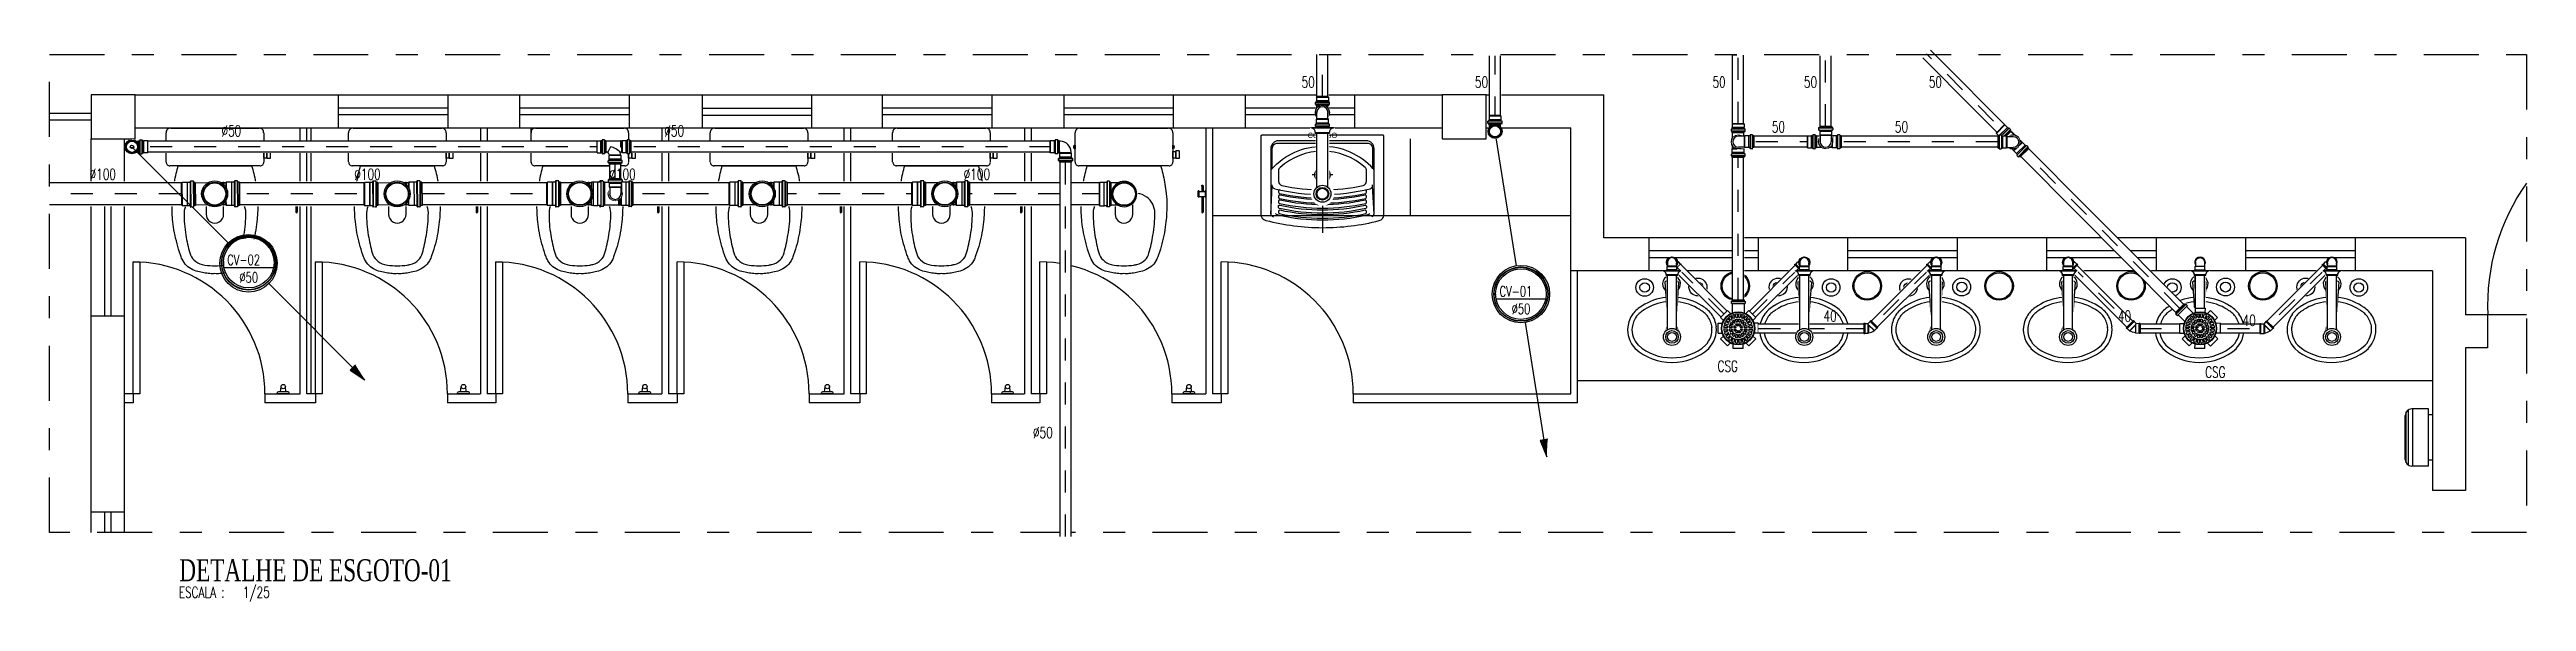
# Model space of a CAD drawing. Header units: inches. Extents: x 542787 to 543192, y 9574025 to 9574373.
# Drawn here: x 542827.79 to 542839.06, y 9574196.99 to 9574199.51 of the extents above; entities that cross this region are included whole.
import ezdxf
from ezdxf.enums import TextEntityAlignment as Align

# ---------------------------------------------------------------- set-up
doc = ezdxf.new("R2010")
doc.units = ezdxf.units.IN
doc.header["$MEASUREMENT"] = 0
for name, pattern in [('DASHDOT', [1, 0.5, -0.25, 0, -0.25]), ('DASHDOT2', [0.5, 0.25, -0.125, 0, -0.125]), ('HIDDEN2', [4.7625, 3.175, -1.5875])]:
    doc.linetypes.add(name, pattern=pattern)
for name, color, linetype in [('CERCADURA', 7, 'Continuous'), ('EIXO', 8, 'Continuous'), ('I-ARQ', 8, 'Continuous'), ('I-ESGOTO', 6, 'Continuous'), ('I-NORMO_INST', 4, 'Continuous'), ('TINTERNO', 8, 'Continuous')]:
    doc.layers.add(name, color=color, linetype=linetype)
doc.styles.add('125', font='ROMANS.SHX', dxfattribs={"width": 0.7, "height": 0.25})
doc.styles.add('25', font='ROMANS.SHX', dxfattribs={"width": 0.7, "height": 0.05})
doc.styles.add('50', font='ROMANS.SHX', dxfattribs={"width": 0.7, "height": 0.1})
doc.styles.add('ROMANS', font='romans.shx', dxfattribs={"height": 0.025})
doc.styles.add('TITULO', font='times.ttf')

msp = doc.modelspace()

# ---------------------------------------------------------------- texts
at = {"layer": 'I-ARQ', "flags": 3}
msp.add_attdef('CODIGO', text='TQ-11-S', height=0.024, dxfattribs=at).set_placement((542833.581, 9574199.115), align=Align.MIDDLE)

# ---------------------------------------------------------------- blocks, each defined once
blk = doc.blocks.new('*U292')
at = {"color": 2}
blk.add_wipeout([(0, 0.057), (4.797, 0.057), (4.797, -0.057), (0, -0.057)], dxfattribs=at)
for p, q in [((0, 0.05), (4.797, 0.05)), ((0, -0.05), (4.797, -0.05))]:
    blk.add_line(p, q)
at = {"layer": 'EIXO', "linetype": 'DASHDOT', "ltscale": 0.01}
blk.add_line((0, 0), (4.797, 0), dxfattribs=at)
blk = doc.blocks.new('*U165')
at = {"color": 2}
blk.add_wipeout([(0, 0.028), (4.115, 0.028), (4.115, -0.028), (0, -0.028)], dxfattribs=at)
for p, q in [((0, 0.025), (4.115, 0.025)), ((0, -0.025), (4.115, -0.025))]:
    blk.add_line(p, q)
at = {"layer": 'EIXO', "linetype": 'DASHDOT', "ltscale": 0.01}
blk.add_line((0, 0), (4.115, 0), dxfattribs=at)
blk = doc.blocks.new('*U166')
at = {"color": 2}
blk.add_wipeout([(0.028, 0), (0.028, -0.084), (-0.028, -0.084), (-0.028, 0)], dxfattribs=at)
for p, q in [((-0.025, 0), (-0.025, -0.084)), ((0.025, 0), (0.025, -0.084))]:
    blk.add_line(p, q)
at = {"layer": 'EIXO', "linetype": 'DASHDOT', "ltscale": 0.01}
blk.add_line((0, 0), (0, -0.084), dxfattribs=at)
blk = doc.blocks.new('*U291')
at = {"color": 2}
blk.add_wipeout([(0.028, 0), (0.028, -0.192), (-0.028, -0.192), (-0.028, 0)], dxfattribs=at)
for p, q in [((-0.025, 0), (-0.025, -0.192)), ((0.025, 0), (0.025, -0.192))]:
    blk.add_line(p, q)
at = {"layer": 'EIXO', "linetype": 'DASHDOT', "ltscale": 0.01}
blk.add_line((0, 0), (0, -0.192), dxfattribs=at)
blk = doc.blocks.new('*U289')
at = {"color": 2}
blk.add_wipeout([(0.028, 0), (0.028, -1.113), (-0.028, -1.113), (-0.028, 0)], dxfattribs=at)
for p, q in [((-0.025, 0), (-0.025, -1.113)), ((0.025, 0), (0.025, -1.113))]:
    blk.add_line(p, q)
at = {"layer": 'EIXO', "linetype": 'DASHDOT', "ltscale": 0.01}
blk.add_line((0, 0), (0, -1.113), dxfattribs=at)
blk = doc.blocks.new('*U224')
for p, q in [((0.03522, 0.04852), (0.02068, 0.02849)), ((0.03283, 0.04638), (0.03393, 0.04558)), ((0.03393, 0.04558), (0.03522, 0.04852)), ((0.01454, 0.02003), (0, 0))]:
    blk.add_line(p, q)
at = {"color": 8}
blk.add_circle((0.01761, 0.02426), 0.00523, dxfattribs=at)
for centre, radius in [((0.01761, 0.02426), 0.00488), ((0, 0), 0.000311)]:
    blk.add_circle(centre, radius)
blk.add_solid([(0.03283, 0.04638), (0.03393, 0.04558), (0.03522, 0.04852)])
blk = doc.blocks.new('*U287')
at = {"color": 2}
blk.add_wipeout([(0.028, 0), (0.028, -0.32), (-0.028, -0.32), (-0.028, 0)], dxfattribs=at)
for p, q in [((-0.025, 0), (-0.025, -0.32)), ((0.025, 0), (0.025, -0.32))]:
    blk.add_line(p, q)
at = {"layer": 'EIXO', "linetype": 'DASHDOT', "ltscale": 0.01}
blk.add_line((0, 0), (0, -0.32), dxfattribs=at)
blk = doc.blocks.new('*U226')
at = {"color": 2}
blk.add_wipeout([(0, 0.028), (1.117, 0.028), (1.117, -0.028), (0, -0.028)], dxfattribs=at)
for p, q in [((0, 0.025), (1.117, 0.025)), ((0, -0.025), (1.117, -0.025))]:
    blk.add_line(p, q)
at = {"layer": 'EIXO', "linetype": 'DASHDOT', "ltscale": 0.01}
blk.add_line((0, 0), (1.117, 0), dxfattribs=at)
blk = doc.blocks.new('*U78')
at = {"color": 2}
blk.add_wipeout([(0.163, -0.13), (0.372, -0.338), (0.338, -0.371), (0.13, -0.163)], dxfattribs=at)
for p, q in [((0.132, -0.161), (0.341, -0.369)), ((0.161, -0.132), (0.369, -0.341))]:
    blk.add_line(p, q)
at = {"layer": 'EIXO', "linetype": 'DASHDOT', "ltscale": 0.01}
blk.add_line((0.147, -0.146), (0.355, -0.355), dxfattribs=at)
blk = doc.blocks.new('*U74')
at = {"color": 2}
blk.add_wipeout([(-0.004, 0.028), (-0.004, 0.03), (0.007, 0.04), (0.007, 0.042), (0.01, 0.045), (0.045, 0.01), (0.042, 0.007), (0.04, 0.007), (0.03, -0.004), (0.028, -0.004), (0.023, -0.009), (0.02, -0.013), (0.013, -0.021), (0.002, -0.024), (-0.006, -0.024), (-0.014, -0.02), (-0.019, -0.015), (-0.023, -0.009), (-0.024, 0), (-0.024, 0.005), (-0.02, 0.014), (-0.016, 0.019), (-0.009, 0.023)], dxfattribs=at)
for p, q in [((-0.008, 0.021), (-0.002, 0.027)), ((0.009, 0.039), (-0.002, 0.029)), ((0.005, 0.022), (-0.002, 0.029)), ((-0.002, 0.029), (-0.002, 0.027)), ((-0.002, 0.027), (0.002, 0.023)), ((0.011, 0.044), (0.009, 0.041)), ((0.009, 0.041), (0.009, 0.039)), ((0.009, 0.041), (0.041, 0.009)), ((0.011, 0.044), (0.044, 0.011)), ((0.022, 0.005), (0.029, -0.002)), ((0.027, -0.002), (0.023, 0.002)), ((0.039, 0.009), (0.029, -0.002)), ((0.041, 0.009), (0.039, 0.009)), ((0.044, 0.011), (0.041, 0.009)), ((0.021, -0.008), (0.027, -0.002)), ((0.029, -0.002), (0.027, -0.002))]:
    blk.add_line(p, q)
for radius in [0.0228, 0.02]:
    blk.add_circle((0, 0), radius)
at = {"layer": 'TINTERNO'}
blk.add_line((0.009, 0.039), (0.039, 0.009), dxfattribs=at)
blk.add_circle((0, 0), 0.0188, dxfattribs=at)
blk = doc.blocks.new('*U75')
at = {"color": 2}
blk.add_wipeout([(-0.206, -0.24), (-0.418, -0.451), (-0.451, -0.418), (-0.24, -0.206)], dxfattribs=at)
for p, q in [((-0.237, -0.209), (-0.448, -0.42)), ((-0.209, -0.237), (-0.42, -0.449))]:
    blk.add_line(p, q)
at = {"layer": 'EIXO', "linetype": 'DASHDOT', "ltscale": 0.01}
blk.add_line((-0.223, -0.223), (-0.434, -0.435), dxfattribs=at)
blk = doc.blocks.new('*U72')
at = {"color": 2}
blk.add_wipeout([(-0.016, 0.016), (0.11, 0.143), (0.143, 0.11), (0.016, -0.016)], dxfattribs=at)
for p, q in [((-0.014, 0.014), (0.112, 0.141)), ((0.014, -0.014), (0.141, 0.112))]:
    blk.add_line(p, q)
at = {"layer": 'EIXO', "linetype": 'DASHDOT', "ltscale": 0.01}
blk.add_line((0, 0), (0.126, 0.126), dxfattribs=at)
blk = doc.blocks.new('*U80')
at = {"color": 2}
blk.add_wipeout([(0.088, -0.055), (0.372, -0.338), (0.338, -0.372), (0.055, -0.088)], dxfattribs=at)
for p, q in [((0.057, -0.085), (0.341, -0.369)), ((0.085, -0.057), (0.369, -0.341))]:
    blk.add_line(p, q)
at = {"layer": 'EIXO', "linetype": 'DASHDOT', "ltscale": 0.01}
blk.add_line((0.071, -0.071), (0.355, -0.355), dxfattribs=at)
blk = doc.blocks.new('J90100')
at = {"color": 1, "style": '25'}
for tag, flags, p in [('QUANT.', 3, (0, -0.272)), ('MARCA', 1, (0, -0.188))]:
    blk.add_attdef(tag, text='', height=0.05, dxfattribs=dict(at, flags=flags)).set_placement(p, align=Align.CENTER)
at = {"color": 2}
blk.add_wipeout([(0.082, 0.063), (0.082, 0.058), (0.093, 0.058), (0.093, 0.058), (0.113, 0.058), (0.113, 0.053), (0.113, -0.053), (0.113, -0.058), (0.093, -0.058), (0.093, -0.058), (0.082, -0.058), (0.082, -0.063), (0.061, -0.063), (0.061, -0.058), (0.055, -0.058), (0.055, -0.056), (0.028, -0.056), (0.022, -0.059), (0.016, -0.061), (0.005, -0.062), (-0.005, -0.062), (-0.012, -0.061), (-0.023, -0.058), (-0.034, -0.052), (-0.042, -0.046), (-0.047, -0.042), (-0.052, -0.035), (-0.055, -0.03), (-0.058, -0.023), (-0.061, -0.015), (-0.062, -0.008), (-0.063, 0), (-0.062, 0.008), (-0.061, 0.015), (-0.059, 0.021), (-0.056, 0.029), (-0.051, 0.036), (-0.044, 0.044), (-0.036, 0.051), (-0.03, 0.055), (-0.023, 0.058), (-0.016, 0.061), (-0.006, 0.062), (0.003, 0.063), (0.012, 0.062), (0.021, 0.059), (0.028, 0.056), (0.055, 0.056), (0.055, 0.058), (0.061, 0.058), (0.061, 0.063)], dxfattribs=at)
for p, q in [((0.027, 0.051), (0.06, 0.051)), ((0.06, -0.053), (0.06, 0.053)), ((0.06, 0.053), (0.064, 0.053)), ((0.066, 0.057), (0.065, 0.054)), ((0.067, 0.058), (0.077, 0.058)), ((0.067, -0.057), (0.067, 0.057)), ((0.077, -0.057), (0.077, 0.057)), ((0.078, 0.057), (0.078, 0.054)), ((0.079, 0.053), (0.091, 0.053)), ((0.091, 0.053), (0.091, 0.053)), ((0.111, 0.053), (0.091, 0.053)), ((0.111, 0.053), (0.113, 0.051)), ((0.113, -0.051), (0.113, 0.051)), ((0.027, -0.051), (0.06, -0.051)), ((0.06, -0.053), (0.064, -0.053)), ((0.066, -0.057), (0.065, -0.054)), ((0.067, -0.058), (0.077, -0.058)), ((0.078, -0.057), (0.078, -0.054)), ((0.079, -0.053), (0.091, -0.053)), ((0.091, -0.053), (0.091, -0.053)), ((0.091, -0.053), (0.111, -0.053)), ((0.111, -0.053), (0.113, -0.051))]:
    blk.add_line(p, q)
blk.add_circle((0, 0), 0.0533)
for centre, radius, start, end in [((0, 0), 0.0577, 61.785, 298.215), ((0, 0), 0.0577, 298.215, 61.785), ((0.064, 0.054), 0.001, 270, 345), ((0.067, 0.057), 0.001, 90, 165), ((0.077, 0.057), 0.001, 5, 90), ((0.079, 0.054), 0.001, 185, 270), ((0.064, -0.054), 0.001, 15, 90), ((0.067, -0.057), 0.001, 195, 270), ((0.077, -0.057), 0.001, 270, 355), ((0.079, -0.054), 0.001, 90, 175)]:
    blk.add_arc(centre, radius, start, end)
at = {"layer": 'TINTERNO'}
for p, q in [((0.06, -0.051), (0.06, 0.051)), ((0.065, -0.053), (0.065, 0.053)), ((0.078, -0.053), (0.078, 0.053)), ((0.091, 0.053), (0.091, -0.053)), ((0.091, 0.053), (0.091, -0.053)), ((0.111, 0.053), (0.111, -0.053))]:
    blk.add_line(p, q, dxfattribs=at)
blk.add_circle((0, 0), 0.0511, dxfattribs=at)
at = {"color": 1, "style": '25', "flags": 1}
blk.add_attdef('DESCRICAO', text='', height=0.05, dxfattribs=at).set_placement((0, -0.109), align=Align.CENTER)
blk = doc.blocks.new('A$C125A11A8')
for p, q in [((0, -0.053), (0, 0.053)), ((0, 0.053), (0.006, 0.053)), ((0.007, 0.054), (0.008, 0.058)), ((0.01, 0.059), (0.021, 0.059)), ((0.01, -0.058), (0.01, 0.058)), ((0.021, -0.058), (0.021, 0.058)), ((0.023, 0.054), (0.023, 0.058)), ((0.024, 0.053), (0.036, 0.053)), ((0.024, -0.053), (0.024, 0.053)), ((0.036, -0.053), (0.036, 0.053)), ((0.036, 0.053), (0.06, 0.053)), ((0.036, 0.053), (0.036, 0.053)), ((0.06, 0.053), (0.06, 0.026)), ((0.06, 0.053), (0.062, 0.05)), ((0.062, 0.05), (0.071, 0.05)), ((0.071, 0.05), (0.071, 0.052)), ((0.071, 0.052), (0.075, 0.052)), ((0.071, 0.05), (0.071, 0.041)), ((0.075, 0.05), (0.075, 0.052)), ((0.075, 0.05), (0.082, 0.05)), ((0.075, 0.05), (0.075, 0.045)), ((0.144, 0.05), (0.201, 0.05)), ((0.201, -0.053), (0.201, 0.053)), ((0.201, 0.053), (0.207, 0.053)), ((0.208, 0.054), (0.209, 0.058)), ((0.21, 0.059), (0.222, 0.059)), ((0.21, -0.058), (0.21, 0.058)), ((0.222, -0.058), (0.222, 0.058)), ((0.224, 0.054), (0.223, 0.058)), ((0.225, 0.053), (0.236, 0.053)), ((0.236, 0.053), (0.237, 0.053)), ((0.237, 0.053), (0.26, 0.053)), ((0.26, 0.053), (0.263, 0.05)), ((0.263, 0.05), (0.263, -0.05)), ((0, -0.053), (0.006, -0.053)), ((0.007, -0.054), (0.008, -0.058)), ((0.01, -0.059), (0.021, -0.059)), ((0.023, -0.054), (0.023, -0.058)), ((0.024, -0.053), (0.036, -0.053)), ((0.036, -0.053), (0.06, -0.053)), ((0.036, -0.053), (0.036, -0.053)), ((0.06, -0.053), (0.06, -0.026)), ((0.06, -0.053), (0.062, -0.05)), ((0.062, -0.05), (0.071, -0.05)), ((0.071, -0.05), (0.071, -0.041)), ((0.071, -0.05), (0.071, -0.052)), ((0.071, -0.052), (0.075, -0.052)), ((0.075, -0.05), (0.075, -0.045)), ((0.075, -0.05), (0.082, -0.05)), ((0.075, -0.05), (0.075, -0.052)), ((0.144, -0.05), (0.201, -0.05)), ((0.201, -0.053), (0.207, -0.053)), ((0.208, -0.054), (0.209, -0.058)), ((0.21, -0.059), (0.222, -0.059)), ((0.224, -0.054), (0.223, -0.058)), ((0.225, -0.053), (0.236, -0.053)), ((0.236, -0.053), (0.237, -0.053)), ((0.237, -0.053), (0.26, -0.053)), ((0.26, -0.053), (0.263, -0.05))]:
    blk.add_line(p, q)
at = {"color": 8}
for p, q in [((0.007, -0.053), (0.007, 0.053)), ((0.023, -0.053), (0.023, 0.053)), ((0.036, -0.053), (0.036, 0.053)), ((0.062, 0.05), (0.062, 0.03)), ((0.201, 0.05), (0.201, -0.05)), ((0.201, 0.05), (0.201, -0.05)), ((0.208, -0.053), (0.208, 0.053)), ((0.224, -0.053), (0.224, 0.053)), ((0.236, 0.053), (0.236, -0.053)), ((0.237, 0.053), (0.237, -0.053)), ((0.26, 0.053), (0.26, -0.053)), ((0.062, -0.05), (0.062, -0.03))]:
    blk.add_line(p, q, dxfattribs=at)
for radius in [0.0591, 0.0507]:
    blk.add_circle((0.113, 0), radius)
blk.add_circle((0.113, 0), 0.0531, dxfattribs=at)
for centre, start, end in [((0.006, 0.054), 270, 345), ((0.01, 0.058), 90, 165), ((0.021, 0.058), 5, 90), ((0.024, 0.054), 185, 270), ((0.207, 0.054), 270, 345), ((0.21, 0.058), 90, 165), ((0.222, 0.058), 5, 90), ((0.225, 0.054), 185, 270), ((0.006, -0.054), 15, 90), ((0.01, -0.058), 195, 270), ((0.021, -0.058), 270, 355), ((0.024, -0.054), 90, 175), ((0.207, -0.054), 15, 90), ((0.21, -0.058), 195, 270), ((0.222, -0.058), 270, 355), ((0.225, -0.054), 90, 175)]:
    blk.add_arc(centre, 0.00133, start, end)
blk = doc.blocks.new('te100100')
at = {"color": 2}
blk.add_wipeout([(0.15, -0.058), (0.127, -0.058), (0.126, -0.058), (0.116, -0.058), (0.116, -0.059), (0.11, -0.064), (0.099, -0.064), (0.093, -0.06), (0.093, -0.058), (0.085, -0.058), (0.085, -0.055), (0.033, -0.055), (0.002, -0.065), (-0.033, -0.055), (-0.033, -0.057), (-0.045, -0.057), (-0.045, -0.055), (-0.048, -0.055), (-0.05, -0.058), (-0.074, -0.058), (-0.074, -0.058), (-0.085, -0.058), (-0.085, -0.059), (-0.09, -0.064), (-0.102, -0.064), (-0.108, -0.06), (-0.108, -0.058), (-0.112, -0.058), (-0.112, 0.057), (-0.108, 0.057), (-0.108, 0.059), (-0.102, 0.063), (-0.09, 0.063), (-0.085, 0.058), (-0.085, 0.057), (-0.074, 0.057), (-0.074, 0.056), (-0.05, 0.056), (-0.048, 0.054), (-0.045, 0.054), (-0.045, 0.056), (-0.033, 0.056), (-0.033, 0.054), (0, 0.063), (0.033, 0.054), (0.085, 0.054), (0.085, 0.057), (0.093, 0.057), (0.093, 0.059), (0.099, 0.063), (0.11, 0.063), (0.116, 0.058), (0.116, 0.057), (0.126, 0.057), (0.127, 0.056), (0.15, 0.056), (0.151, 0.052), (0.151, -0.053)], dxfattribs=at)
blk.add_blockref('A$C125A11A8', (-0.112, -0.001), dxfattribs=at)
blk = doc.blocks.new('*U236')
at = {"color": 2}
blk.add_wipeout([(0.151, -0.057), (0.127, -0.057), (0.127, -0.057), (0.116, -0.057), (0.116, -0.058), (0.111, -0.064), (0.099, -0.064), (0.093, -0.059), (0.093, -0.058), (0.085, -0.058), (0.085, -0.055), (0.033, -0.055), (0.002, -0.065), (-0.032, -0.055), (-0.033, -0.057), (-0.044, -0.057), (-0.045, -0.055), (-0.048, -0.056), (-0.05, -0.058), (-0.074, -0.058), (-0.074, -0.058), (-0.084, -0.058), (-0.084, -0.059), (-0.09, -0.064), (-0.102, -0.064), (-0.107, -0.06), (-0.108, -0.059), (-0.112, -0.059), (-0.112, 0.056), (-0.108, 0.056), (-0.108, 0.058), (-0.102, 0.062), (-0.091, 0.062), (-0.085, 0.057), (-0.085, 0.056), (-0.075, 0.056), (-0.074, 0.056), (-0.051, 0.056), (-0.048, 0.054), (-0.045, 0.054), (-0.045, 0.056), (-0.033, 0.056), (-0.033, 0.054), (0, 0.063), (0.033, 0.054), (0.084, 0.054), (0.084, 0.057), (0.092, 0.057), (0.093, 0.059), (0.098, 0.063), (0.11, 0.063), (0.116, 0.058), (0.116, 0.057), (0.126, 0.057), (0.126, 0.057), (0.15, 0.057), (0.151, 0.052), (0.151, -0.052)], dxfattribs=at)
at = {"color": 2, "rotation": 0.2591085782658906}
blk.add_blockref('A$C125A11A8', (-0.112, -0.001), dxfattribs=at)
blk = doc.blocks.new('*U81')
at = {"color": 2}
blk.add_wipeout([(0, 0.023), (0.549, 0.023), (0.549, -0.023), (0, -0.023)], dxfattribs=at)
for p, q in [((0, 0.02), (0.549, 0.02)), ((0, -0.02), (0.549, -0.02))]:
    blk.add_line(p, q)
at = {"layer": 'EIXO', "linetype": 'DASHDOT', "ltscale": 0.01}
blk.add_line((0, 0), (0.549, 0), dxfattribs=at)
blk = doc.blocks.new('*U288')
at = {"color": 2}
blk.add_wipeout([(0.02, 0.02), (1.171, -1.136), (1.13, -1.177), (-0.02, -0.02)], dxfattribs=at)
for p, q in [((0.018, 0.018), (1.168, -1.139)), ((-0.018, -0.018), (1.133, -1.174))]:
    blk.add_line(p, q)
at = {"layer": 'EIXO', "linetype": 'DASHDOT', "ltscale": 0.01}
blk.add_line((0, 0), (1.151, -1.157), dxfattribs=at)
blk = doc.blocks.new('A$C57B471C8')
for p, q in [((-0.221, -0.023), (-0.221, 0.023)), ((-0.221, 0.023), (-0.202, 0.023)), ((-0.21, 0.049), (-0.178, 0.081)), ((-0.21, 0.049), (-0.196, 0.035)), ((-0.178, 0.081), (-0.165, 0.067)), ((-0.152, 0.091), (-0.152, 0.072)), ((-0.152, 0.091), (-0.107, 0.091)), ((-0.107, 0.091), (-0.107, 0.072)), ((-0.081, 0.081), (-0.094, 0.067)), ((-0.081, 0.081), (-0.049, 0.049)), ((-0.049, 0.049), (-0.063, 0.035)), ((-0.018, 0.027), (-0.059, 0.027)), ((-0.017, 0.031), (-0.017, 0.028)), ((-0.007, 0.032), (-0.016, 0.032)), ((-0.016, 0.031), (-0.016, -0.031)), ((-0.007, 0.031), (-0.007, -0.031)), ((-0.006, 0.031), (-0.005, 0.028)), ((0, 0.027), (-0.004, 0.027)), ((0, 0.027), (0, -0.027)), ((-0.221, -0.023), (-0.202, -0.023)), ((-0.21, -0.049), (-0.196, -0.035)), ((-0.178, -0.081), (-0.21, -0.049)), ((-0.178, -0.081), (-0.165, -0.067)), ((-0.152, -0.091), (-0.152, -0.072)), ((-0.107, -0.091), (-0.152, -0.091)), ((-0.107, -0.091), (-0.107, -0.072)), ((-0.081, -0.081), (-0.094, -0.067)), ((-0.049, -0.049), (-0.081, -0.081)), ((-0.049, -0.049), (-0.063, -0.035)), ((-0.018, -0.027), (-0.059, -0.027)), ((-0.017, -0.031), (-0.017, -0.028)), ((-0.007, -0.032), (-0.016, -0.032)), ((-0.006, -0.031), (-0.005, -0.028)), ((0, -0.027), (-0.004, -0.027))]:
    blk.add_line(p, q)
at = {"color": 8}
for p, q in [((-0.179, 0.003), (-0.195, 0.003)), ((-0.178, 0.01), (-0.194, 0.014)), ((-0.176, 0.016), (-0.192, 0.02)), ((-0.174, 0.022), (-0.188, 0.03)), ((-0.171, 0.027), (-0.185, 0.035)), ((-0.167, 0.033), (-0.178, 0.044)), ((-0.162, 0.037), (-0.174, 0.049)), ((-0.158, 0.003), (-0.171, 0.003)), ((-0.157, 0.008), (-0.169, 0.013)), ((-0.155, 0.014), (-0.167, 0.019)), ((-0.157, 0.041), (-0.165, 0.055)), ((-0.152, 0.018), (-0.161, 0.027)), ((-0.152, 0.044), (-0.16, 0.058)), ((-0.147, 0.022), (-0.157, 0.031)), ((-0.14, 0.003), (-0.15, 0.003)), ((-0.145, 0.047), (-0.149, 0.063)), ((-0.143, 0.025), (-0.148, 0.037)), ((-0.139, 0.005), (-0.146, 0.012)), ((-0.139, 0.049), (-0.144, 0.064)), ((-0.138, 0.027), (-0.143, 0.039)), ((-0.135, 0.01), (-0.142, 0.016)), ((-0.133, 0.049), (-0.133, 0.066)), ((-0.133, 0.028), (-0.133, 0.041)), ((-0.133, 0.011), (-0.133, 0.02)), ((-0.126, 0.049), (-0.126, 0.066)), ((-0.126, 0.028), (-0.126, 0.041)), ((-0.126, 0.011), (-0.126, 0.02)), ((-0.124, 0.01), (-0.117, 0.016)), ((-0.121, 0.027), (-0.116, 0.039)), ((-0.12, 0.049), (-0.115, 0.064)), ((-0.12, 0.005), (-0.113, 0.012)), ((-0.119, 0.003), (-0.109, 0.003)), ((-0.116, 0.025), (-0.111, 0.037)), ((-0.114, 0.047), (-0.11, 0.063)), ((-0.112, 0.022), (-0.102, 0.031)), ((-0.107, 0.044), (-0.099, 0.058)), ((-0.107, 0.018), (-0.098, 0.027)), ((-0.104, 0.014), (-0.092, 0.019)), ((-0.102, 0.041), (-0.094, 0.055)), ((-0.102, 0.008), (-0.09, 0.013)), ((-0.101, 0.003), (-0.088, 0.003)), ((-0.097, 0.037), (-0.085, 0.049)), ((-0.092, 0.033), (-0.081, 0.044)), ((-0.088, 0.027), (-0.074, 0.035)), ((-0.085, 0.022), (-0.071, 0.03)), ((-0.083, 0.016), (-0.067, 0.02)), ((-0.081, 0.01), (-0.065, 0.014)), ((-0.08, 0.003), (-0.064, 0.003)), ((-0.017, 0.027), (-0.017, -0.027)), ((-0.005, 0.027), (-0.005, -0.027)), ((-0.179, -0.003), (-0.195, -0.003)), ((-0.178, -0.01), (-0.194, -0.014)), ((-0.176, -0.016), (-0.192, -0.02)), ((-0.174, -0.022), (-0.188, -0.03)), ((-0.171, -0.027), (-0.185, -0.035)), ((-0.167, -0.033), (-0.178, -0.044)), ((-0.162, -0.037), (-0.174, -0.049)), ((-0.158, -0.003), (-0.171, -0.003)), ((-0.157, -0.008), (-0.169, -0.013)), ((-0.155, -0.014), (-0.167, -0.019)), ((-0.157, -0.041), (-0.165, -0.055)), ((-0.152, -0.018), (-0.161, -0.027)), ((-0.152, -0.044), (-0.16, -0.058)), ((-0.147, -0.022), (-0.157, -0.031)), ((-0.14, -0.003), (-0.15, -0.003)), ((-0.145, -0.047), (-0.149, -0.063)), ((-0.143, -0.025), (-0.148, -0.037)), ((-0.139, -0.005), (-0.146, -0.012)), ((-0.139, -0.049), (-0.144, -0.064)), ((-0.138, -0.027), (-0.143, -0.039)), ((-0.135, -0.01), (-0.142, -0.016)), ((-0.133, -0.011), (-0.133, -0.02)), ((-0.133, -0.028), (-0.133, -0.041)), ((-0.133, -0.049), (-0.133, -0.066)), ((-0.126, -0.011), (-0.126, -0.02)), ((-0.126, -0.028), (-0.126, -0.041)), ((-0.126, -0.049), (-0.126, -0.066)), ((-0.124, -0.01), (-0.117, -0.016)), ((-0.121, -0.027), (-0.116, -0.039)), ((-0.12, -0.005), (-0.113, -0.012)), ((-0.12, -0.049), (-0.115, -0.064)), ((-0.119, -0.003), (-0.109, -0.003)), ((-0.116, -0.025), (-0.111, -0.037)), ((-0.114, -0.047), (-0.11, -0.063)), ((-0.112, -0.022), (-0.102, -0.031)), ((-0.107, -0.018), (-0.098, -0.027)), ((-0.107, -0.044), (-0.099, -0.058)), ((-0.104, -0.014), (-0.092, -0.019)), ((-0.102, -0.008), (-0.09, -0.013)), ((-0.102, -0.041), (-0.094, -0.055)), ((-0.101, -0.003), (-0.088, -0.003)), ((-0.097, -0.037), (-0.085, -0.049)), ((-0.092, -0.033), (-0.081, -0.044)), ((-0.088, -0.027), (-0.074, -0.035)), ((-0.085, -0.022), (-0.071, -0.03)), ((-0.083, -0.016), (-0.067, -0.02)), ((-0.081, -0.01), (-0.065, -0.014)), ((-0.08, -0.003), (-0.064, -0.003))]:
    blk.add_line(p, q, dxfattribs=at)
blk.add_circle((-0.13, 0), 0.0755)
blk.add_circle((-0.13, 0), 0.0735, dxfattribs=at)
for radius, start, end in [(0.0658, 167.6132, 177.3868), (0.0658, 152.6132, 162.3868), (0.0658, 137.6132, 147.3868), (0.0495, 168.4746, 176.5254), (0.0495, 153.4746, 161.5254), (0.0658, 122.6132, 132.3868), (0.0495, 138.4746, 146.5254), (0.0415, 161.6455, 175.8545), (0.0415, 139.1455, 153.3545), (0.0495, 123.4746, 131.5254), (0.0658, 107.6132, 117.3868), (0.0285, 163.5423, 173.9577), (0.0415, 116.6455, 130.8545), (0.0285, 141.0423, 151.4577), (0.0495, 108.4746, 116.5254), (0.0205, 143.415, 171.585), (0.0285, 118.5423, 128.9577), (0.0658, 92.6132, 102.3868), (0.0415, 94.1455, 108.3545), (0.0205, 98.415, 126.585), (0.011, 150.8266, 164.1734), (0.0495, 93.4746, 101.5254), (0.0285, 96.0423, 106.4577), (0.011, 105.8266, 119.1734), (0.0415, 71.6455, 85.8545), (0.0205, 53.415, 81.585), (0.0658, 77.6132, 87.3868), (0.0495, 78.4746, 86.5254), (0.0285, 73.5423, 83.9577), (0.011, 60.8266, 74.1734), (0.011, 15.8266, 29.1734), (0.0285, 51.0423, 61.4577), (0.0495, 63.4746, 71.5254), (0.0205, 8.415, 36.585), (0.0415, 49.1455, 63.3545), (0.0658, 62.6132, 72.3868), (0.0285, 28.5423, 38.9577), (0.0495, 48.4746, 56.5254), (0.0285, 6.0423, 16.4577), (0.0415, 26.6455, 40.8545), (0.0658, 47.6132, 57.3868), (0.0495, 33.4746, 41.5254), (0.0415, 4.1455, 18.3545), (0.0495, 18.4746, 26.5254), (0.0658, 32.6132, 42.3868), (0.0495, 3.4746, 11.5254), (0.0658, 17.6132, 27.3868), (0.0658, 2.6132, 12.3868), (0.0658, 182.6132, 192.3868), (0.0658, 197.6132, 207.3868), (0.0658, 212.6132, 222.3868), (0.0495, 183.4746, 191.5254), (0.0495, 198.4746, 206.5254), (0.0658, 227.6132, 237.3868), (0.0415, 184.1455, 198.3545), (0.0495, 213.4746, 221.5254), (0.0415, 206.6455, 220.8545), (0.0495, 228.4746, 236.5254), (0.0658, 242.6132, 252.3868), (0.0285, 186.0423, 196.4577), (0.0415, 229.1455, 243.3545), (0.0285, 208.5423, 218.9577), (0.0495, 243.4746, 251.5254), (0.0205, 188.415, 216.585), (0.0285, 231.0423, 241.4577), (0.0658, 257.6132, 267.3868), (0.0415, 251.6455, 265.8545), (0.0205, 233.415, 261.585), (0.011, 195.8266, 209.1734), (0.0495, 258.4746, 266.5254), (0.0285, 253.5423, 263.9577), (0.011, 240.8266, 254.1734), (0.0205, 278.415, 306.585), (0.0415, 274.1455, 288.3545), (0.011, 285.8266, 299.1734), (0.0285, 276.0423, 286.4577), (0.0495, 273.4746, 281.5254), (0.0658, 272.6132, 282.3868), (0.011, 330.8266, 344.1734), (0.0285, 298.5423, 308.9577), (0.0495, 288.4746, 296.5254), (0.0205, 323.415, 351.585), (0.0415, 296.6455, 310.8545), (0.0658, 287.6132, 297.3868), (0.0285, 321.0423, 331.4577), (0.0285, 343.5423, 353.9577), (0.0495, 303.4746, 311.5254), (0.0415, 319.1455, 333.3545), (0.0658, 302.6132, 312.3868), (0.0495, 318.4746, 326.5254), (0.0415, 341.6455, 355.8545), (0.0495, 333.4746, 341.5254), (0.0495, 348.4746, 356.5254), (0.0658, 317.6132, 327.3868), (0.0658, 332.6132, 342.3868), (0.0658, 347.6132, 357.3868)]:
    blk.add_arc((-0.13, 0), radius, start, end, dxfattribs=at)
for centre, start, end in [((-0.018, 0.028), 270, 355), ((-0.016, 0.031), 90, 175), ((-0.007, 0.031), 15, 90), ((-0.004, 0.028), 195, 270), ((-0.018, -0.028), 5, 90), ((-0.016, -0.031), 185, 270), ((-0.007, -0.031), 270, 345), ((-0.004, -0.028), 90, 165)]:
    blk.add_arc(centre, 0.001, start, end)
blk = doc.blocks.new('*U115')
at = {"color": 1, "style": '25', "flags": 3}
blk.add_attdef('QUANT.', text='', height=0.05, dxfattribs=at).set_placement((0, -0.272), align=Align.CENTER)
at = {"color": 2}
blk.add_wipeout([(-0.045, 0.085), (-0.034, 0.074), (-0.028, 0.076), (-0.028, 0.091), (0.028, 0.091), (0.028, 0.076), (0.034, 0.074), (0.045, 0.085), (0.085, 0.045), (0.074, 0.034), (0.076, 0.028), (0.091, 0.028), (0.091, -0.028), (0.076, -0.028), (0.074, -0.034), (0.085, -0.045), (0.045, -0.085), (0.034, -0.074), (0.033, -0.074), (0.033, -0.109), (0.036, -0.112), (0.036, -0.13), (-0.036, -0.13), (-0.036, -0.112), (-0.033, -0.109), (-0.033, -0.074), (-0.034, -0.074), (-0.045, -0.085), (-0.085, -0.045), (-0.074, -0.034), (-0.076, -0.028), (-0.091, -0.028), (-0.091, 0.028), (-0.076, 0.028), (-0.074, 0.034), (-0.085, 0.045)], dxfattribs=at)
at = {"color": 2, "rotation": 269.9999999999936}
blk.add_blockref('A$C57B471C8', (0, -0.13), dxfattribs=at)
at = {"color": 2}
blk.add_wipeout([(-0.045, 0.085), (-0.034, 0.074), (-0.028, 0.076), (-0.028, 0.091), (0.028, 0.091), (0.028, 0.076), (0.034, 0.074), (0.045, 0.085), (0.085, 0.045), (0.074, 0.034), (0.076, 0.028), (0.091, 0.028), (0.091, -0.028), (0.076, -0.028), (0.074, -0.034), (0.085, -0.045), (0.045, -0.085), (0.034, -0.074), (0.033, -0.074), (0.033, -0.109), (0.036, -0.112), (0.036, -0.13), (-0.036, -0.13), (-0.036, -0.112), (-0.033, -0.109), (-0.033, -0.074), (-0.034, -0.074), (-0.045, -0.085), (-0.085, -0.045), (-0.074, -0.034), (-0.076, -0.028), (-0.091, -0.028), (-0.091, 0.028), (-0.076, 0.028), (-0.074, 0.034), (-0.085, 0.045)], dxfattribs=at)
at = {"color": 2, "rotation": 269.9999999999936}
blk.add_blockref('A$C57B471C8', (0, -0.13), dxfattribs=at)
at = {"color": 1, "style": '25', "flags": 1}
for tag, p in [('DESCRICAO', (0, -0.109)), ('MARCA', (0, -0.188))]:
    blk.add_attdef(tag, text='', height=0.05, dxfattribs=at).set_placement(p, align=Align.CENTER)
blk = doc.blocks.new('*U82')
at = {"color": 2}
blk.add_wipeout([(0.118, -0.085), (0.372, -0.338), (0.338, -0.372), (0.085, -0.118)], dxfattribs=at)
for p, q in [((0.115, -0.087), (0.369, -0.341)), ((0.087, -0.115), (0.341, -0.369))]:
    blk.add_line(p, q)
at = {"layer": 'EIXO', "linetype": 'DASHDOT', "ltscale": 0.01}
blk.add_line((0.101, -0.101), (0.355, -0.355), dxfattribs=at)
blk = doc.blocks.new('*U67')
at = {"color": 2}
blk.add_wipeout([(0.028, 0.004), (0.03, 0.004), (0.04, -0.007), (0.042, -0.007), (0.045, -0.01), (0.01, -0.045), (0.007, -0.042), (0.007, -0.04), (-0.004, -0.03), (-0.004, -0.028), (-0.009, -0.023), (-0.013, -0.02), (-0.021, -0.013), (-0.024, -0.002), (-0.024, 0.006), (-0.02, 0.014), (-0.015, 0.019), (-0.009, 0.023), (0, 0.024), (0.005, 0.024), (0.014, 0.02), (0.019, 0.016), (0.023, 0.009)], dxfattribs=at)
for p, q in [((0.021, 0.008), (0.027, 0.002)), ((0.022, -0.005), (0.029, 0.002)), ((0.027, 0.002), (0.023, -0.002)), ((0.029, 0.002), (0.027, 0.002)), ((0.039, -0.009), (0.029, 0.002)), ((-0.008, -0.021), (-0.002, -0.027)), ((0.005, -0.022), (-0.002, -0.029)), ((-0.002, -0.027), (0.002, -0.023)), ((-0.002, -0.029), (-0.002, -0.027)), ((0.009, -0.039), (-0.002, -0.029)), ((0.041, -0.009), (0.009, -0.041)), ((0.009, -0.041), (0.009, -0.039)), ((0.011, -0.044), (0.009, -0.041)), ((0.044, -0.011), (0.011, -0.044)), ((0.041, -0.009), (0.039, -0.009)), ((0.044, -0.011), (0.041, -0.009))]:
    blk.add_line(p, q)
for radius in [0.0228, 0.02]:
    blk.add_circle((0, 0), radius)
at = {"layer": 'TINTERNO'}
blk.add_line((0.039, -0.009), (0.009, -0.039), dxfattribs=at)
blk.add_circle((0, 0), 0.0188, dxfattribs=at)
blk = doc.blocks.new('*U68')
at = {"color": 2}
blk.add_wipeout([(0.017, 0.022), (0.018, 0.023), (0.033, 0.023), (0.034, 0.024), (0.039, 0.024), (0.039, -0.024), (0.034, -0.024), (0.033, -0.023), (0.018, -0.023), (0.017, -0.022), (0.01, -0.022), (0.005, -0.024), (-0.006, -0.024), (-0.016, -0.019), (-0.021, -0.013), (-0.024, -0.004), (-0.024, 0.003), (-0.022, 0.01), (-0.017, 0.017), (-0.013, 0.021), (-0.005, 0.024), (0.002, 0.024), (0.01, 0.022)], dxfattribs=at)
for p, q in [((0, 0.021), (0.018, 0.021)), ((0.019, 0.022), (0.018, 0.021)), ((0.034, 0.022), (0.019, 0.022)), ((0.035, 0.023), (0.034, 0.022)), ((0.039, 0.023), (0.035, 0.023)), ((0.039, 0.023), (0.039, -0.023)), ((0, -0.021), (0.018, -0.021)), ((0.019, -0.022), (0.018, -0.021)), ((0.034, -0.022), (0.019, -0.022)), ((0.035, -0.023), (0.034, -0.022)), ((0.039, -0.023), (0.035, -0.023))]:
    blk.add_line(p, q)
at = {"color": 8}
for p, q in [((0.018, 0.021), (0.018, -0.021)), ((0.019, -0.022), (0.019, 0.022)), ((0.034, 0.022), (0.034, -0.022)), ((0.035, 0.023), (0.035, -0.023))]:
    blk.add_line(p, q, dxfattribs=at)
blk.add_arc((0, 0), 0.0228, 64.6232, 295.3768, dxfattribs=at)
for radius, start, end in [(0.0218, 70.9009, 289.0991), (0.0206, 90, 270)]:
    blk.add_arc((0, 0), radius, start, end)
blk = doc.blocks.new('J4540')
at = {"color": 1, "style": '25'}
for tag, flags, p in [('QUANT.', 3, (-0.156, -0.272)), ('MARCA', 1, (-0.156, -0.188))]:
    blk.add_attdef(tag, text='', height=0.05, dxfattribs=dict(at, flags=flags)).set_placement(p, align=Align.CENTER)
at = {"color": 2}
blk.add_wipeout([(0.028, -0.024), (0.023, -0.024), (0.022, -0.023), (0.01, -0.023), (0.001, -0.032), (0.001, -0.033), (-0.002, -0.036), (-0.036, -0.003), (-0.033, 0), (-0.031, 0), (-0.021, 0.011), (-0.019, 0.011), (-0.007, 0.018), (0.006, 0.021), (0.007, 0.022), (0.022, 0.022), (0.023, 0.023), (0.028, 0.023)], dxfattribs=at)
for p, q in [((-0.031, -0.001), (-0.02, 0.01)), ((0.008, -0.018), (-0.02, 0.01)), ((-0.02, 0.01), (-0.019, 0.01)), ((0.008, 0.022), (0.007, 0.02)), ((0.023, 0.022), (0.008, 0.022)), ((0.008, 0.022), (0.008, -0.018)), ((0.024, 0.023), (0.023, 0.022)), ((0.028, 0.023), (0.024, 0.023)), ((0.024, 0.023), (0.024, -0.023)), ((0.028, -0.023), (0.028, 0.023)), ((-0.035, -0.004), (-0.032, -0.001)), ((-0.003, -0.036), (-0.035, -0.004)), ((0, -0.033), (-0.032, -0.001)), ((-0.032, -0.001), (-0.031, -0.001)), ((-0.003, -0.036), (0, -0.033)), ((0, -0.032), (0.009, -0.022)), ((0, -0.033), (0, -0.032)), ((0.008, -0.018), (0.009, -0.022)), ((0.023, -0.022), (0.009, -0.022)), ((0.024, -0.023), (0.023, -0.022)), ((0.028, -0.023), (0.024, -0.023))]:
    blk.add_line(p, q)
at = {"color": 8}
for p, q in [((-0.019, 0.01), (0.007, -0.015)), ((0.007, -0.015), (0.007, 0.02)), ((0.023, 0.022), (0.023, -0.022)), ((0, -0.032), (-0.031, -0.001)), ((0.007, -0.015), (0.008, -0.018))]:
    blk.add_line(p, q, dxfattribs=at)
blk.add_arc((0.016, -0.037), 0.0584, 98.9327, 126.0673)
at = {"color": 1, "style": '25', "flags": 1}
blk.add_attdef('DESCRICAO', text='', height=0.05, dxfattribs=at).set_placement((-0.156, -0.109), align=Align.CENTER)
blk = doc.blocks.new('SF40B5')
at = {"color": 8, "linetype": 'Continuous'}
for p, q in [((0.001, 0.04), (0, 0.04)), ((0, 0.04), (0, -0.04)), ((0.001, 0.04), (0.001, -0.04)), ((0.019, 0.027), (0.018, 0.027)), ((0.018, 0.027), (0.018, -0.027)), ((0.02, 0.026), (0.02, -0.026)), ((0.001, -0.04), (0, -0.04)), ((0.019, -0.027), (0.018, -0.027))]:
    blk.add_line(p, q, dxfattribs=at)
at = {"linetype": 'Continuous'}
for p, q in [((0.267, 0.02), (0.02, 0.02)), ((0.267, -0.02), (0.02, -0.02))]:
    blk.add_line(p, q, dxfattribs=at)
for radius in [0.0387, 0.02]:
    blk.add_circle((0.3, 0), radius)
at = {"color": 8}
blk.add_circle((0.3, 0), 0.0287, dxfattribs=at)
at = {"linetype": 'Continuous'}
for centre, start, end in [((0.019, 0.044), 201.6148, 268.9949), ((0.019, -0.044), 91.0051, 158.3852)]:
    blk.add_arc(centre, 0.019, start, end, dxfattribs=at)
at = {"color": 8, "linetype": 'Continuous'}
for centre, start, end in [((0.019, 0.026), 0, 90), ((0.019, -0.026), 270, 0)]:
    blk.add_arc(centre, 0.000667, start, end, dxfattribs=at)
at = {"color": 2}
blk.add_wipeout([(0.001, 0.045), (0.007, 0.045), (0.007, 0.038), (0.015, 0.031), (0.025, 0.031), (0.025, 0.025), (0.266, 0.025), (0.273, 0.033), (0.284, 0.04), (0.297, 0.043), (0.311, 0.042), (0.323, 0.037), (0.334, 0.028), (0.341, 0.017), (0.344, 0.004), (0.343, -0.01), (0.338, -0.022), (0.329, -0.033), (0.318, -0.04), (0.305, -0.043), (0.291, -0.042), (0.279, -0.037), (0.268, -0.028), (0.266, -0.025), (0.025, -0.025), (0.025, -0.031), (0.015, -0.031), (0.007, -0.038), (0.007, -0.045), (0.001, -0.045)], dxfattribs=at)
at = {"color": 8, "linetype": 'Continuous'}
for p, q in [((0.002, 0.04), (0.001, 0.04)), ((0.001, 0.04), (0.001, -0.04)), ((0.002, 0.04), (0.002, -0.04)), ((0.02, 0.027), (0.019, 0.027)), ((0.019, 0.027), (0.019, -0.027)), ((0.021, 0.026), (0.021, -0.026)), ((0.002, -0.04), (0.001, -0.04)), ((0.02, -0.027), (0.019, -0.027))]:
    blk.add_line(p, q, dxfattribs=at)
at = {"linetype": 'Continuous'}
for p, q in [((0.268, 0.02), (0.021, 0.02)), ((0.268, -0.02), (0.021, -0.02))]:
    blk.add_line(p, q, dxfattribs=at)
for radius in [0.0387, 0.02]:
    blk.add_circle((0.301, 0), radius)
at = {"color": 8}
blk.add_circle((0.301, 0), 0.0287, dxfattribs=at)
at = {"linetype": 'Continuous'}
for centre, start, end in [((0.02, 0.044), 201.6148, 268.9949), ((0.02, -0.044), 91.0051, 158.3852)]:
    blk.add_arc(centre, 0.019, start, end, dxfattribs=at)
at = {"color": 8, "linetype": 'Continuous'}
for centre, start, end in [((0.02, 0.026), 0, 90), ((0.02, -0.026), 270, 0)]:
    blk.add_arc(centre, 0.000667, start, end, dxfattribs=at)
blk = doc.blocks.new('*U83')
at = {"color": 2}
blk.add_wipeout([(0.004, -0.028), (0.004, -0.03), (-0.007, -0.04), (-0.007, -0.042), (-0.01, -0.045), (-0.045, -0.01), (-0.042, -0.007), (-0.04, -0.007), (-0.03, 0.004), (-0.028, 0.004), (-0.023, 0.009), (-0.02, 0.013), (-0.013, 0.021), (-0.002, 0.024), (0.006, 0.024), (0.014, 0.02), (0.019, 0.015), (0.023, 0.009), (0.024, 0), (0.024, -0.005), (0.02, -0.014), (0.016, -0.019), (0.009, -0.023)], dxfattribs=at)
for p, q in [((-0.039, -0.009), (-0.029, 0.002)), ((-0.022, -0.005), (-0.029, 0.002)), ((-0.029, 0.002), (-0.027, 0.002)), ((-0.021, 0.008), (-0.027, 0.002)), ((-0.027, 0.002), (-0.023, -0.002)), ((-0.044, -0.011), (-0.041, -0.009)), ((-0.011, -0.044), (-0.044, -0.011)), ((-0.009, -0.041), (-0.041, -0.009)), ((-0.041, -0.009), (-0.039, -0.009)), ((-0.011, -0.044), (-0.009, -0.041)), ((-0.009, -0.039), (0.002, -0.029)), ((-0.009, -0.041), (-0.009, -0.039)), ((-0.005, -0.022), (0.002, -0.029)), ((0.002, -0.027), (-0.002, -0.023)), ((0.008, -0.021), (0.002, -0.027)), ((0.002, -0.029), (0.002, -0.027))]:
    blk.add_line(p, q)
for radius in [0.0228, 0.02]:
    blk.add_circle((0, 0), radius)
at = {"layer": 'TINTERNO'}
blk.add_line((-0.009, -0.039), (-0.039, -0.009), dxfattribs=at)
blk.add_circle((0, 0), 0.0188, dxfattribs=at)
blk = doc.blocks.new('*U79')
at = {"color": 2}
blk.add_wipeout([(0.118, -0.085), (0.371, -0.338), (0.338, -0.372), (0.084, -0.118)], dxfattribs=at)
for p, q in [((0.115, -0.087), (0.369, -0.341)), ((0.087, -0.115), (0.341, -0.369))]:
    blk.add_line(p, q)
at = {"layer": 'EIXO', "linetype": 'DASHDOT', "ltscale": 0.01}
blk.add_line((0.101, -0.101), (0.355, -0.355), dxfattribs=at)
blk = doc.blocks.new('*U69')
at = {"color": 2}
blk.add_wipeout([(0.003, 0.026), (0.017, 0.022), (0.027, 0.012), (0.029, -0.002), (0.024, -0.015), (0.014, -0.024), (0.003, -0.026), (-0.012, -0.022), (-0.022, -0.01), (-0.024, 0.001), (-0.02, 0.012), (-0.011, 0.022)], dxfattribs=at)
blk.add_circle((0.003, 0), 0.025)
at = {"color": 8, "ltscale": 0.01}
blk.add_circle((0.003, 0), 0.0233, dxfattribs=at)
for centre, start, end in [((0.003, 0.013), 132.0789, 270), ((0.003, -0.012), 312.0789, 90)]:
    blk.add_arc(centre, 0.0125, start, end, dxfattribs=at)
blk = doc.blocks.new('*U73')
at = {"color": 2}
blk.add_wipeout([(0, 0.023), (0.483, 0.023), (0.483, -0.023), (0, -0.023)], dxfattribs=at)
for p, q in [((0, 0.02), (0.483, 0.02)), ((0, -0.02), (0.483, -0.02))]:
    blk.add_line(p, q)
at = {"layer": 'EIXO', "linetype": 'DASHDOT', "ltscale": 0.01}
blk.add_line((0, 0), (0.483, 0), dxfattribs=at)
blk = doc.blocks.new('*U113')
at = {"color": 1, "style": '25', "flags": 3}
blk.add_attdef('QUANT.', text='', height=0.05, dxfattribs=at).set_placement((0, -0.272), align=Align.CENTER)
at = {"color": 2}
blk.add_wipeout([(-0.092, 0.028), (-0.076, 0.028), (-0.074, 0.034), (-0.085, 0.045), (-0.045, 0.085), (-0.034, 0.074), (-0.028, 0.076), (-0.028, 0.091), (0.028, 0.091), (0.028, 0.076), (0.034, 0.074), (0.045, 0.085), (0.085, 0.045), (0.074, 0.034), (0.076, 0.028), (0.091, 0.028), (0.091, -0.028), (0.076, -0.028), (0.076, -0.029), (0.101, -0.054), (0.105, -0.054), (0.117, -0.066), (0.066, -0.117), (0.054, -0.105), (0.054, -0.101), (0.029, -0.076), (0.028, -0.076), (0.028, -0.092), (-0.028, -0.092), (-0.028, -0.076), (-0.034, -0.074), (-0.045, -0.085), (-0.085, -0.045), (-0.074, -0.034), (-0.076, -0.028), (-0.092, -0.028)], dxfattribs=at)
at = {"color": 2, "rotation": 315.0000000000049}
blk.add_blockref('A$C57B471C8', (0.091, -0.092), dxfattribs=at)
at = {"color": 2}
blk.add_wipeout([(-0.092, 0.028), (-0.076, 0.028), (-0.074, 0.034), (-0.085, 0.045), (-0.045, 0.085), (-0.034, 0.074), (-0.028, 0.076), (-0.028, 0.091), (0.028, 0.091), (0.028, 0.076), (0.034, 0.074), (0.045, 0.085), (0.085, 0.045), (0.074, 0.034), (0.076, 0.028), (0.091, 0.028), (0.091, -0.028), (0.076, -0.028), (0.076, -0.029), (0.101, -0.054), (0.105, -0.054), (0.117, -0.066), (0.066, -0.117), (0.054, -0.105), (0.054, -0.101), (0.029, -0.076), (0.028, -0.076), (0.028, -0.092), (-0.028, -0.092), (-0.028, -0.076), (-0.034, -0.074), (-0.045, -0.085), (-0.085, -0.045), (-0.074, -0.034), (-0.076, -0.028), (-0.092, -0.028)], dxfattribs=at)
at = {"color": 2, "rotation": 315.0000000000049}
blk.add_blockref('A$C57B471C8', (0.091, -0.092), dxfattribs=at)
at = {"color": 1, "style": '25', "flags": 1}
for tag, p in [('DESCRICAO', (0, -0.109)), ('MARCA', (0, -0.188))]:
    blk.add_attdef(tag, text='', height=0.05, dxfattribs=at).set_placement(p, align=Align.CENTER)
blk = doc.blocks.new('*U62')
at = {"color": 1, "style": '25'}
for tag, flags, p in [('QUANT.', 3, (-0.156, -0.272)), ('MARCA', 1, (-0.156, -0.188))]:
    blk.add_attdef(tag, text='', height=0.05, dxfattribs=dict(at, flags=flags)).set_placement(p, align=Align.CENTER)
at = {"color": 2}
blk.add_wipeout([(-0.036, -0.003), (-0.033, 0), (-0.031, 0), (-0.022, 0.009), (-0.022, 0.022), (-0.023, 0.023), (-0.023, 0.027), (0.024, 0.027), (0.024, 0.023), (0.023, 0.022), (0.023, 0.007), (0.022, 0.006), (0.018, -0.008), (0.011, -0.019), (0.011, -0.021), (0.001, -0.032), (0.001, -0.033), (-0.002, -0.036)], dxfattribs=at)
for p, q in [((-0.031, -0.001), (-0.022, 0.009)), ((-0.023, 0.027), (0.023, 0.027)), ((-0.023, 0.027), (-0.023, 0.023)), ((-0.023, 0.023), (0.023, 0.023)), ((-0.023, 0.023), (-0.022, 0.022)), ((-0.022, 0.022), (-0.022, 0.009)), ((-0.018, 0.007), (-0.022, 0.009)), ((0.01, -0.021), (-0.018, 0.007)), ((-0.018, 0.007), (0.022, 0.007)), ((0.022, 0.007), (0.021, 0.006)), ((0.023, 0.023), (0.022, 0.022)), ((0.022, 0.022), (0.022, 0.007)), ((0.023, 0.027), (0.023, 0.023)), ((-0.035, -0.004), (-0.032, -0.001)), ((-0.035, -0.004), (-0.003, -0.036)), ((0, -0.033), (-0.032, -0.001)), ((-0.032, -0.001), (-0.031, -0.001)), ((-0.003, -0.036), (0, -0.033)), ((0, -0.032), (0.01, -0.021)), ((0, -0.033), (0, -0.032)), ((0.01, -0.021), (0.01, -0.019))]:
    blk.add_line(p, q)
at = {"color": 8}
for p, q in [((-0.022, 0.022), (0.022, 0.022)), ((-0.015, 0.006), (-0.018, 0.007)), ((-0.015, 0.006), (0.01, -0.019)), ((0.021, 0.006), (-0.015, 0.006)), ((0, -0.032), (-0.031, -0.001))]:
    blk.add_line(p, q, dxfattribs=at)
blk.add_arc((-0.037, 0.015), 0.0584, 323.9327, 351.0673)
at = {"color": 1, "style": '25', "flags": 1}
blk.add_attdef('DESCRICAO', text='', height=0.05, dxfattribs=at).set_placement((-0.156, -0.109), align=Align.CENTER)
blk = doc.blocks.new('SF50')
at = {"color": 8, "linetype": 'Continuous'}
for p, q in [((0.001, 0.05), (0, 0.05)), ((0, 0.05), (0, -0.05)), ((0.001, 0.05), (0.001, -0.05)), ((0.024, 0.033), (0.023, 0.033)), ((0.023, 0.033), (0.023, -0.033)), ((0.025, 0.032), (0.025, -0.033)), ((0.001, -0.05), (0, -0.05)), ((0.024, -0.033), (0.023, -0.033))]:
    blk.add_line(p, q, dxfattribs=at)
at = {"linetype": 'Continuous'}
for p, q in [((0.27, 0.025), (0.025, 0.025)), ((0.27, -0.025), (0.025, -0.025))]:
    blk.add_line(p, q, dxfattribs=at)
for radius in [0.0387, 0.025]:
    blk.add_circle((0.3, 0), radius)
at = {"color": 8}
blk.add_circle((0.3, 0), 0.0287, dxfattribs=at)
at = {"linetype": 'Continuous'}
for centre, start, end in [((0.023, 0.055), 201.6148, 268.9949), ((0.023, -0.055), 91.0051, 158.3852)]:
    blk.add_arc(centre, 0.0238, start, end, dxfattribs=at)
at = {"color": 8, "linetype": 'Continuous'}
for centre, start, end in [((0.024, 0.032), 0, 90), ((0.024, -0.033), 270, 0)]:
    blk.add_arc(centre, 0.000833, start, end, dxfattribs=at)
at = {"color": 2}
blk.add_wipeout([(0, 0.056), (0.007, 0.056), (0.007, 0.048), (0.017, 0.039), (0.03, 0.039), (0.03, 0.031), (0.257, 0.031), (0.265, 0.041), (0.279, 0.05), (0.296, 0.054), (0.313, 0.053), (0.328, 0.046), (0.341, 0.036), (0.35, 0.021), (0.354, 0.005), (0.353, -0.012), (0.347, -0.028), (0.336, -0.041), (0.322, -0.05), (0.305, -0.054), (0.288, -0.053), (0.273, -0.046), (0.26, -0.036), (0.257, -0.031), (0.03, -0.031), (0.03, -0.039), (0.017, -0.039), (0.007, -0.048), (0.007, -0.056), (0, -0.056)], dxfattribs=at)
at = {"color": 8, "linetype": 'Continuous'}
for p, q in [((0.001, 0.05), (0, 0.05)), ((0, 0.05), (0, -0.05)), ((0.001, 0.05), (0.001, -0.05)), ((0.024, 0.033), (0.023, 0.033)), ((0.023, 0.033), (0.023, -0.033)), ((0.025, 0.032), (0.025, -0.033)), ((0.001, -0.05), (0, -0.05)), ((0.024, -0.033), (0.023, -0.033))]:
    blk.add_line(p, q, dxfattribs=at)
at = {"linetype": 'Continuous'}
for p, q in [((0.27, 0.025), (0.025, 0.025)), ((0.27, -0.025), (0.025, -0.025))]:
    blk.add_line(p, q, dxfattribs=at)
for radius in [0.0387, 0.025]:
    blk.add_circle((0.3, 0), radius)
at = {"color": 8}
blk.add_circle((0.3, 0), 0.0287, dxfattribs=at)
at = {"linetype": 'Continuous'}
for centre, start, end in [((0.023, 0.055), 201.6148, 268.9949), ((0.023, -0.055), 91.0051, 158.3852)]:
    blk.add_arc(centre, 0.0238, start, end, dxfattribs=at)
at = {"color": 8, "linetype": 'Continuous'}
for centre, start, end in [((0.024, 0.032), 0, 90), ((0.024, -0.033), 270, 0)]:
    blk.add_arc(centre, 0.000833, start, end, dxfattribs=at)
blk = doc.blocks.new('*U235')
at = {"color": 1, "style": '25'}
for tag, flags, p in [('QUANT.', 3, (0, -0.272)), ('MARCA', 1, (0, -0.188))]:
    blk.add_attdef(tag, text='', height=0.05, dxfattribs=dict(at, flags=flags)).set_placement(p, align=Align.CENTER)
at = {"color": 2}
blk.add_wipeout([(0.018, 0.032), (0.025, 0.028), (0.035, 0.034), (0.049, 0.034), (0.049, 0.029), (0.072, 0.029), (0.072, 0), (0.072, -0.029), (0.049, -0.029), (0.049, -0.034), (0.035, -0.034), (0.025, -0.028), (0.02, -0.03), (0.01, -0.034), (-0.008, -0.033), (-0.02, -0.03), (-0.026, -0.024), (-0.031, -0.016), (-0.034, -0.006), (-0.034, 0.005), (-0.031, 0.017), (-0.026, 0.026), (-0.017, 0.032), (-0.007, 0.034), (0.006, 0.035)], dxfattribs=at)
for p, q in [((0.019, 0.025), (0.03, 0.025)), ((0.03, 0.027), (0.035, 0.027)), ((0.03, 0.01), (0.03, 0.027)), ((0.036, 0.031), (0.036, 0.028)), ((0.037, 0.032), (0.046, 0.032)), ((0.037, -0.031), (0.037, 0.031)), ((0.046, -0.031), (0.046, 0.031)), ((0.047, 0.031), (0.047, 0.028)), ((0.048, 0.027), (0.053, 0.027)), ((0.053, 0.027), (0.053, 0.027)), ((0.07, 0.027), (0.053, 0.027)), ((0.07, 0.027), (0.072, 0.025)), ((0.072, -0.025), (0.072, 0.025)), ((0.019, -0.025), (0.03, -0.025)), ((0.03, -0.027), (0.03, -0.01)), ((0.03, -0.027), (0.035, -0.027)), ((0.036, -0.031), (0.036, -0.028)), ((0.037, -0.032), (0.046, -0.032)), ((0.047, -0.031), (0.047, -0.028)), ((0.048, -0.027), (0.053, -0.027)), ((0.053, -0.027), (0.053, -0.027)), ((0.07, -0.027), (0.053, -0.027)), ((0.07, -0.027), (0.072, -0.025))]:
    blk.add_line(p, q)
at = {"color": 8}
for p, q in [((0.03, 0.025), (0.03, 0.01)), ((0.035, -0.027), (0.035, 0.027)), ((0.047, -0.027), (0.047, 0.027)), ((0.053, 0.027), (0.053, -0.027)), ((0.053, -0.027), (0.053, 0.027)), ((0.07, 0.027), (0.07, -0.027)), ((0.03, -0.01), (0.03, -0.025))]:
    blk.add_line(p, q, dxfattribs=at)
for radius in [0.0318, 0.0274]:
    blk.add_circle((0, 0), radius)
blk.add_circle((0, 0), 0.0256, dxfattribs=at)
for centre, start, end in [((0.035, 0.028), 270, 345), ((0.037, 0.031), 90, 165), ((0.046, 0.031), 5, 90), ((0.048, 0.028), 185, 270), ((0.035, -0.028), 15, 90), ((0.037, -0.031), 195, 270), ((0.046, -0.031), 270, 355), ((0.048, -0.028), 90, 175)]:
    blk.add_arc(centre, 0.001, start, end)
at = {"color": 1, "style": '25', "flags": 1}
blk.add_attdef('DESCRICAO', text='', height=0.05, dxfattribs=at).set_placement((0, -0.108), align=Align.CENTER)
blk = doc.blocks.new('*U85')
at = {"color": 1, "style": '25'}
for tag, flags, p in [('QUANT.', 3, (0, -0.272)), ('MARCA', 1, (0, -0.188))]:
    blk.add_attdef(tag, text='', height=0.05, dxfattribs=dict(at, flags=flags)).set_placement(p, align=Align.CENTER)
at = {"color": 2}
blk.add_wipeout([(-0.025, -0.029), (-0.041, -0.029), (-0.051, -0.034), (-0.066, -0.034), (-0.066, -0.029), (-0.07, -0.029), (-0.07, 0), (-0.07, 0.029), (-0.066, 0.029), (-0.066, 0.034), (-0.052, 0.034), (-0.042, 0.029), (-0.018, 0.03), (-0.009, 0.029), (0.01, 0.028), (0.02, 0.024), (0.023, 0.019), (0.027, 0.012), (0.03, 0.006), (0.029, -0.005), (0.026, -0.015), (0.021, -0.021), (0.013, -0.026), (0.004, -0.029), (-0.005, -0.029)], dxfattribs=at)
for p, q in [((-0.07, -0.027), (-0.07, 0.027)), ((-0.07, 0.027), (-0.066, 0.027)), ((-0.064, 0.031), (-0.065, 0.028)), ((-0.063, 0.032), (-0.054, 0.032)), ((-0.063, -0.031), (-0.063, 0.031)), ((-0.053, 0.031), (-0.053, 0.028)), ((-0.053, -0.031), (-0.053, 0.031)), ((-0.052, 0.027), (-0.047, 0.027)), ((-0.047, 0.027), (-0.03, 0.027)), ((-0.047, 0.027), (-0.047, -0.027)), ((-0.047, 0.027), (-0.047, 0.027)), ((-0.03, 0.027), (-0.03, -0.027)), ((-0.03, 0.027), (-0.028, 0.025)), ((-0.028, 0.025), (0, 0.025)), ((-0.07, -0.027), (-0.066, -0.027)), ((-0.064, -0.031), (-0.065, -0.028)), ((-0.063, -0.032), (-0.054, -0.032)), ((-0.053, -0.031), (-0.053, -0.028)), ((-0.052, -0.027), (-0.047, -0.027)), ((-0.047, -0.027), (-0.03, -0.027)), ((-0.047, -0.027), (-0.047, -0.027)), ((-0.03, -0.027), (-0.028, -0.025)), ((-0.028, -0.025), (0, -0.025))]:
    blk.add_line(p, q)
at = {"color": 8}
for p, q in [((-0.065, -0.027), (-0.065, 0.027)), ((-0.053, -0.027), (-0.053, 0.027)), ((-0.047, 0.027), (-0.047, -0.027)), ((-0.028, 0.025), (-0.028, -0.025))]:
    blk.add_line(p, q, dxfattribs=at)
for centre, radius, start, end in [((-0.066, 0.028), 0.001, 270, 345), ((-0.063, 0.031), 0.001, 90, 165), ((-0.054, 0.031), 0.001, 5, 90), ((-0.052, 0.028), 0.001, 185, 270), ((0, 0), 0.0254, 270, 90), ((-0.066, -0.028), 0.001, 15, 90), ((-0.063, -0.031), 0.001, 195, 270), ((-0.054, -0.031), 0.001, 270, 355), ((-0.052, -0.028), 0.001, 90, 175)]:
    blk.add_arc(centre, radius, start, end)
at = {"color": 1, "style": '25', "flags": 1}
blk.add_attdef('DESCRICAO', text='', height=0.05, dxfattribs=at).set_placement((0, -0.108), align=Align.CENTER)
blk = doc.blocks.new('BOLA')
at = {"style": '50', "width": 0.7, "flags": 1}
blk.add_attdef('ALTUARA', text='', height=0.002, dxfattribs=at).set_placement((0.00026, -0.00753), align=Align.CENTER)
at = {"color": 2}
blk.add_wipeout([(-0.00343, 0.00331), (-0.0009, 0.00469), (0.00185, 0.00442), (0.00357, 0.00314), (0.00459, 0.00134), (0.00476, -0.00032), (0.00423, -0.00223), (0.003, -0.00372), (0.00111, -0.00471), (-0.00088, -0.00473), (-0.00258, -0.00408), (-0.00343, -0.00333), (-0.00451, -0.0017), (-0.00479, -0.00008), (-0.00453, 0.00162)], dxfattribs=at)
at = {"color": 8}
blk.add_line((-0.00479, -0.00091), (0.00479, -0.00091), dxfattribs=at)
blk.add_circle((0, 0), 0.00523, dxfattribs=at)
blk.add_circle((0, 0), 0.00488)
at = {"style": '50', "width": 0.7}
blk.add_attdef('NAF', (-0.00413, -0.00047), '', height=0.002, dxfattribs=at)
blk.add_attdef('NU', text='', height=0.002, dxfattribs=at).set_placement((0, -0.00385), align=Align.CENTER)
blk = doc.blocks.new('*U126')
at = {"color": 2}
blk.add_wipeout([(-0.035, -0.049), (-0.032, -0.046), (-0.03, -0.045), (-0.03, -0.04), (-0.028, -0.04), (-0.028, -0.02), (-0.036, 0), (-0.028, 0.022), (-0.03, 0.022), (-0.03, 0.029), (-0.029, 0.029), (-0.03, 0.03), (-0.03, 0.047), (-0.03, 0.047), (-0.03, 0.052), (-0.032, 0.052), (-0.035, 0.055), (-0.035, 0.064), (-0.032, 0.067), (-0.03, 0.068), (-0.03, 0.071), (0.029, 0.071), (0.029, 0.068), (0.031, 0.067), (0.034, 0.064), (0.034, 0.055), (0.03, 0.052), (0.029, 0.052), (0.029, 0.046), (0.029, 0.046), (0.029, 0.03), (0.027, 0.029), (0.029, 0.029), (0.029, 0.022), (0.027, 0.022), (0.035, 0.001), (0.027, -0.02), (0.027, -0.04), (0.029, -0.04), (0.029, -0.045), (0.031, -0.046), (0.034, -0.049), (0.034, -0.058), (0.03, -0.061), (0.029, -0.061), (0.029, -0.066), (0.029, -0.066), (0.029, -0.083), (0.026, -0.083), (-0.027, -0.083), (-0.03, -0.083), (-0.03, -0.066), (-0.03, -0.066), (-0.03, -0.061), (-0.032, -0.061), (-0.035, -0.058)], dxfattribs=at)
for p, q in [((-0.032, 0.065), (-0.029, 0.066)), ((-0.032, 0.064), (-0.032, 0.055)), ((-0.031, 0.064), (0.03, 0.064)), ((-0.031, 0.054), (-0.029, 0.054)), ((-0.031, 0.054), (0.03, 0.054)), ((-0.028, 0.071), (0.027, 0.071)), ((-0.028, 0.071), (-0.028, 0.067)), ((-0.028, 0.053), (-0.028, 0.048)), ((-0.028, 0.048), (0.027, 0.048)), ((-0.028, 0.048), (-0.028, 0.031)), ((-0.028, 0.048), (-0.028, 0.048)), ((-0.028, 0.031), (-0.006, 0.031)), ((-0.028, 0.031), (-0.026, 0.029)), ((-0.026, 0.027), (-0.027, 0.027)), ((-0.027, 0.027), (-0.027, 0.024)), ((-0.026, 0.024), (-0.027, 0.024)), ((-0.026, 0.029), (-0.026, 0.019)), ((0.027, 0.031), (0.005, 0.031)), ((0.027, 0.031), (0.025, 0.029)), ((0.025, 0.029), (0.025, 0.019)), ((0.025, 0.027), (0.026, 0.027)), ((0.025, 0.024), (0.026, 0.024)), ((0.026, 0.027), (0.026, 0.024)), ((0.027, 0.071), (0.027, 0.067)), ((0.027, 0.053), (0.027, 0.048)), ((0.027, 0.048), (0.027, 0.031)), ((0.027, 0.048), (0.027, 0.048)), ((0.03, 0.065), (0.028, 0.066)), ((0.03, 0.054), (0.028, 0.054)), ((0.031, 0.064), (0.031, 0.055)), ((-0.032, -0.048), (-0.029, -0.047)), ((-0.032, -0.049), (-0.032, -0.058)), ((-0.031, -0.049), (0.03, -0.049)), ((-0.031, -0.058), (0.03, -0.058)), ((-0.031, -0.059), (-0.029, -0.059)), ((-0.028, -0.042), (0.027, -0.042)), ((-0.028, -0.042), (-0.028, -0.046)), ((-0.028, -0.06), (-0.028, -0.065)), ((-0.028, -0.065), (-0.028, -0.065)), ((-0.028, -0.082), (-0.028, -0.065)), ((-0.028, -0.082), (-0.026, -0.083)), ((-0.026, -0.019), (-0.026, -0.042)), ((-0.026, -0.083), (0.025, -0.083)), ((0.025, -0.019), (0.025, -0.042)), ((0.027, -0.082), (0.025, -0.083)), ((0.027, -0.042), (0.027, -0.046)), ((0.027, -0.06), (0.027, -0.065)), ((0.027, -0.065), (0.027, -0.065)), ((0.027, -0.082), (0.027, -0.065)), ((0.03, -0.048), (0.028, -0.047)), ((0.03, -0.059), (0.028, -0.059)), ((0.031, -0.049), (0.031, -0.058))]:
    blk.add_line(p, q)
at = {"color": 8}
for p, q in [((-0.028, 0.066), (0.027, 0.066)), ((-0.028, 0.054), (0.027, 0.054)), ((-0.028, 0.048), (0.027, 0.048)), ((-0.026, 0.029), (-0.012, 0.029)), ((0.025, 0.029), (0.011, 0.029)), ((-0.028, -0.047), (0.027, -0.047)), ((-0.028, -0.059), (0.027, -0.059)), ((0.027, -0.065), (-0.028, -0.065)), ((-0.028, -0.065), (0.027, -0.065)), ((0.027, -0.082), (-0.028, -0.082)), ((-0.026, -0.042), (0.025, -0.042))]:
    blk.add_line(p, q, dxfattribs=at)
blk.add_lwpolyline([(0.025, -0.017), (0.025, -0.017, 0.174705)], format="xyb")
for radius in [0.0318, 0.0256]:
    blk.add_circle((-0.001, 0), radius)
blk.add_circle((-0.001, 0), 0.0273, dxfattribs=at)
for centre, start, end in [((-0.031, 0.064), 105, 180), ((-0.031, 0.055), 180, 265), ((-0.029, 0.067), 285, 360), ((-0.029, 0.053), 360, 85), ((0.028, 0.067), 180, 255), ((0.028, 0.053), 95, 180), ((0.03, 0.064), 360, 75), ((0.03, 0.055), 275, 360), ((-0.031, -0.049), 105, 180), ((-0.031, -0.058), 180, 265), ((-0.029, -0.046), 285, 360), ((-0.029, -0.06), 360, 85), ((0.028, -0.046), 180, 255), ((0.028, -0.06), 95, 180), ((0.03, -0.049), 360, 75), ((0.03, -0.058), 275, 360)]:
    blk.add_arc(centre, 0.001, start, end)
blk = doc.blocks.new('*U207')
at = {"color": 1, "style": '25'}
for tag, flags, p in [('QUANT.', 3, (0, -0.272)), ('MARCA', 1, (0, -0.188))]:
    blk.add_attdef(tag, text='', height=0.05, dxfattribs=dict(at, flags=flags)).set_placement(p, align=Align.CENTER)
at = {"color": 2}
blk.add_wipeout([(0.029, -0.025), (0.029, -0.041), (0.034, -0.051), (0.034, -0.066), (0.029, -0.066), (0.029, -0.07), (0, -0.07), (-0.029, -0.07), (-0.029, -0.066), (-0.034, -0.066), (-0.034, -0.052), (-0.029, -0.042), (-0.03, -0.018), (-0.029, -0.009), (-0.028, 0.01), (-0.024, 0.02), (-0.019, 0.023), (-0.012, 0.027), (-0.006, 0.03), (0.005, 0.029), (0.015, 0.026), (0.021, 0.021), (0.026, 0.013), (0.029, 0.004), (0.029, -0.005)], dxfattribs=at)
for p, q in [((0.025, -0.028), (0.025, 0)), ((-0.032, -0.063), (-0.032, -0.054)), ((-0.031, -0.053), (-0.028, -0.053)), ((0.031, -0.053), (-0.031, -0.053)), ((0.031, -0.063), (-0.031, -0.063)), ((-0.031, -0.064), (-0.028, -0.065)), ((-0.027, -0.03), (-0.025, -0.028)), ((-0.027, -0.047), (-0.027, -0.03)), ((-0.027, -0.03), (0.027, -0.03)), ((-0.027, -0.047), (0.027, -0.047)), ((-0.027, -0.052), (-0.027, -0.047)), ((-0.027, -0.047), (-0.027, -0.047)), ((-0.027, -0.07), (-0.027, -0.066)), ((0.027, -0.07), (-0.027, -0.07)), ((-0.025, -0.028), (-0.025, 0)), ((0.027, -0.03), (0.025, -0.028)), ((0.027, -0.047), (0.027, -0.03)), ((0.027, -0.052), (0.027, -0.047)), ((0.027, -0.047), (0.027, -0.047)), ((0.027, -0.07), (0.027, -0.066)), ((0.031, -0.053), (0.028, -0.053)), ((0.031, -0.064), (0.028, -0.065)), ((0.032, -0.063), (0.032, -0.054))]:
    blk.add_line(p, q)
at = {"color": 8}
for p, q in [((-0.027, -0.047), (0.027, -0.047)), ((0.027, -0.053), (-0.027, -0.053)), ((0.027, -0.065), (-0.027, -0.065)), ((-0.025, -0.028), (0.025, -0.028))]:
    blk.add_line(p, q, dxfattribs=at)
for centre, radius, start, end in [((0, 0), 0.0254, 0, 180), ((-0.031, -0.054), 0.001, 95, 180), ((-0.031, -0.063), 0.001, 180, 255), ((-0.028, -0.052), 0.001, 275, 0), ((-0.028, -0.066), 0.001, 0, 75), ((0.028, -0.052), 0.001, 180, 265), ((0.028, -0.066), 0.001, 105, 180), ((0.031, -0.054), 0.001, 0, 85), ((0.031, -0.063), 0.001, 285, 0)]:
    blk.add_arc(centre, radius, start, end)
at = {"color": 1, "style": '25', "flags": 1}
blk.add_attdef('DESCRICAO', text='', height=0.05, dxfattribs=at).set_placement((0, -0.108), align=Align.CENTER)
blk = doc.blocks.new('*U127')
at = {"color": 2}
blk.add_wipeout([(-0.059, -0.011), (-0.055, -0.01), (-0.054, -0.011), (-0.05, -0.007), (-0.048, -0.009), (-0.034, 0.005), (-0.026, 0.025), (-0.005, 0.035), (-0.006, 0.036), (-0.001, 0.041), (0, 0.04), (0, 0.042), (0.012, 0.054), (0.012, 0.054), (0.015, 0.058), (0.014, 0.059), (0.014, 0.063), (0.021, 0.069), (0.025, 0.07), (0.026, 0.069), (0.029, 0.071), (0.071, 0.029), (0.068, 0.027), (0.069, 0.025), (0.069, 0.021), (0.063, 0.015), (0.058, 0.015), (0.057, 0.016), (0.053, 0.011), (0.053, 0.012), (0.042, 0.001), (0.04, 0.001), (0.04, 0), (0.035, -0.005), (0.034, -0.004), (0.025, -0.024), (0.005, -0.034), (-0.009, -0.048), (-0.008, -0.049), (-0.012, -0.053), (-0.011, -0.055), (-0.011, -0.059), (-0.017, -0.065), (-0.022, -0.065), (-0.023, -0.064), (-0.026, -0.067), (-0.026, -0.067), (-0.038, -0.079), (-0.041, -0.078), (-0.078, -0.04), (-0.08, -0.038), (-0.068, -0.026), (-0.068, -0.025), (-0.065, -0.022), (-0.066, -0.021), (-0.066, -0.017)], dxfattribs=at)
for p, q in [((-0.032, 0.004), (-0.048, -0.012)), ((0.002, 0.039), (-0.005, 0.031)), ((-0.001, 0.038), (-0.003, 0.036)), ((-0.002, 0.035), (-0.003, 0.036)), ((0.001, 0.037), (-0.001, 0.038)), ((0.014, 0.053), (0.002, 0.041)), ((0.002, 0.041), (0.018, 0.026)), ((0.002, 0.041), (0.002, 0.039)), ((0.018, 0.057), (0.014, 0.053)), ((0.014, 0.053), (0.053, 0.015)), ((0.014, 0.053), (0.014, 0.053)), ((0.022, 0.068), (0.016, 0.061)), ((0.016, 0.06), (0.018, 0.058)), ((0.016, 0.06), (0.06, 0.017)), ((0.023, 0.068), (0.026, 0.066)), ((0.023, 0.067), (0.066, 0.023)), ((0.041, 0.003), (0.025, 0.018)), ((0.03, 0.07), (0.027, 0.066)), ((0.03, 0.07), (0.069, 0.031)), ((0.038, 0.003), (0.031, -0.004)), ((0.036, 0.001), (0.037, 0)), ((0.041, 0.003), (0.038, 0.003)), ((0.053, 0.015), (0.041, 0.003)), ((0.056, 0.018), (0.053, 0.015)), ((0.053, 0.015), (0.053, 0.015)), ((0.06, 0.016), (0.058, 0.018)), ((0.067, 0.023), (0.061, 0.017)), ((0.069, 0.031), (0.066, 0.028)), ((0.067, 0.024), (0.066, 0.027)), ((-0.077, -0.039), (-0.066, -0.027)), ((-0.077, -0.039), (-0.077, -0.041)), ((-0.077, -0.041), (-0.042, -0.077)), ((-0.062, -0.023), (-0.066, -0.026)), ((-0.066, -0.026), (-0.066, -0.027)), ((-0.058, -0.012), (-0.064, -0.018)), ((-0.064, -0.02), (-0.062, -0.022)), ((-0.063, -0.019), (-0.02, -0.063)), ((-0.057, -0.013), (-0.013, -0.056)), ((-0.056, -0.012), (-0.054, -0.014)), ((-0.05, -0.01), (-0.053, -0.013)), ((-0.05, -0.01), (-0.011, -0.049)), ((-0.039, -0.077), (-0.042, -0.077)), ((-0.039, -0.077), (-0.027, -0.065)), ((-0.024, -0.062), (-0.027, -0.065)), ((-0.027, -0.065), (-0.027, -0.065)), ((-0.02, -0.063), (-0.022, -0.062)), ((-0.013, -0.057), (-0.019, -0.063)), ((-0.011, -0.049), (-0.014, -0.052)), ((-0.013, -0.056), (-0.014, -0.053)), ((0.004, -0.032), (-0.012, -0.048)), ((0.034, -0.001), (0.035, -0.002)), ((0.037, 0), (0.035, -0.002))]:
    blk.add_line(p, q)
at = {"color": 8}
for p, q in [((0.002, 0.039), (0.012, 0.029)), ((0.014, 0.053), (0.053, 0.015)), ((0.018, 0.057), (0.057, 0.019)), ((0.027, 0.066), (0.065, 0.027)), ((0.038, 0.003), (0.029, 0.013)), ((-0.039, -0.077), (-0.077, -0.039)), ((-0.027, -0.065), (-0.066, -0.026)), ((-0.066, -0.027), (-0.027, -0.065)), ((-0.062, -0.022), (-0.023, -0.061)), ((-0.053, -0.014), (-0.014, -0.053)), ((-0.048, -0.012), (-0.012, -0.048))]:
    blk.add_line(p, q, dxfattribs=at)
blk.add_lwpolyline([(0.006, -0.03), (0.006, -0.03, 0.174705)], format="xyb")
for radius in [0.0318, 0.0256]:
    blk.add_circle((-0.001, 0), radius)
blk.add_circle((-0.001, 0), 0.0273, dxfattribs=at)
for centre, start, end in [((0.017, 0.061), 135, 220), ((0.017, 0.057), 315, 40), ((0.023, 0.067), 60, 135), ((0.027, 0.067), 240, 315), ((0.057, 0.017), 50, 135), ((0.06, 0.017), 230, 315), ((0.067, 0.027), 135, 210), ((0.066, 0.023), 315, 30), ((-0.063, -0.019), 135, 220), ((-0.063, -0.022), 315, 40), ((-0.057, -0.013), 60, 135), ((-0.053, -0.013), 240, 315), ((-0.023, -0.063), 50, 135), ((-0.02, -0.063), 230, 315), ((-0.013, -0.053), 135, 210), ((-0.013, -0.056), 315, 30)]:
    blk.add_arc(centre, 0.001, start, end)
blk = doc.blocks.new('*U290')
at = {"color": 2}
blk.add_wipeout([(0.028, 0), (0.028, -0.286), (-0.028, -0.286), (-0.028, 0)], dxfattribs=at)
for p, q in [((-0.025, 0), (-0.025, -0.286)), ((0.025, 0), (0.025, -0.286))]:
    blk.add_line(p, q)
at = {"layer": 'EIXO', "linetype": 'DASHDOT', "ltscale": 0.01}
blk.add_line((0, 0), (0, -0.286), dxfattribs=at)
blk = doc.blocks.new('A$C01993D97')
for p, q in [((0, -0.053), (0, 0.053)), ((0, 0.053), (0.004, 0.053)), ((0.006, 0.057), (0.005, 0.054)), ((0.007, 0.058), (0.017, 0.058)), ((0.007, -0.057), (0.007, 0.057)), ((0.017, -0.057), (0.017, 0.057)), ((0.018, 0.057), (0.018, 0.054)), ((0.019, 0.053), (0.031, 0.053)), ((0.031, -0.053), (0.031, 0.053)), ((0.031, 0.053), (0.051, 0.053)), ((0.031, 0.053), (0.031, 0.053)), ((0.051, 0.053), (0.051, 0.012)), ((0.051, 0.053), (0.053, 0.051)), ((0.053, 0.051), (0.059, 0.051)), ((0.059, 0.052), (0.059, 0.024)), ((0.059, 0.052), (0.062, 0.052)), ((0.059, 0.051), (0.059, 0.052)), ((0.062, 0.052), (0.062, 0.026)), ((0.063, 0.051), (0.062, 0.052)), ((0.063, 0.051), (0.128, 0.051)), ((0.128, -0.053), (0.128, 0.053)), ((0.128, 0.053), (0.132, 0.053)), ((0.134, 0.057), (0.133, 0.054)), ((0.135, 0.058), (0.145, 0.058)), ((0.135, -0.057), (0.135, 0.057)), ((0.145, -0.057), (0.145, 0.057)), ((0.146, 0.057), (0.146, 0.054)), ((0.147, 0.053), (0.159, 0.053)), ((0.159, 0.053), (0.159, 0.053)), ((0.179, 0.053), (0.159, 0.053)), ((0.179, 0.053), (0.181, 0.051)), ((0.181, -0.051), (0.181, 0.051)), ((0, -0.053), (0.004, -0.053)), ((0.006, -0.057), (0.005, -0.054)), ((0.007, -0.058), (0.017, -0.058)), ((0.018, -0.057), (0.018, -0.054)), ((0.019, -0.053), (0.031, -0.053)), ((0.031, -0.053), (0.051, -0.053)), ((0.031, -0.053), (0.031, -0.053)), ((0.051, -0.053), (0.051, -0.012)), ((0.051, -0.053), (0.053, -0.051)), ((0.053, -0.051), (0.059, -0.051)), ((0.059, -0.052), (0.059, -0.024)), ((0.059, -0.051), (0.059, -0.052)), ((0.059, -0.052), (0.062, -0.052)), ((0.062, -0.052), (0.062, -0.026)), ((0.063, -0.051), (0.062, -0.052)), ((0.063, -0.051), (0.128, -0.051)), ((0.128, -0.053), (0.132, -0.053)), ((0.134, -0.057), (0.133, -0.054)), ((0.135, -0.058), (0.145, -0.058)), ((0.146, -0.057), (0.146, -0.054)), ((0.147, -0.053), (0.159, -0.053)), ((0.159, -0.053), (0.159, -0.053)), ((0.159, -0.053), (0.179, -0.053)), ((0.179, -0.053), (0.181, -0.051))]:
    blk.add_line(p, q)
at = {"color": 8}
for p, q in [((0.005, -0.053), (0.005, 0.053)), ((0.018, -0.053), (0.018, 0.053)), ((0.031, -0.053), (0.031, 0.053)), ((0.053, 0.051), (0.053, 0.016)), ((0.059, 0.051), (0.059, 0.024)), ((0.063, 0.051), (0.063, 0.026)), ((0.128, -0.051), (0.128, 0.051)), ((0.128, -0.051), (0.128, 0.051)), ((0.133, -0.053), (0.133, 0.053)), ((0.146, -0.053), (0.146, 0.053)), ((0.159, 0.053), (0.159, -0.053)), ((0.159, 0.053), (0.159, -0.053)), ((0.179, 0.053), (0.179, -0.053)), ((0.053, -0.051), (0.053, -0.016)), ((0.059, -0.051), (0.059, -0.024)), ((0.063, -0.051), (0.063, -0.026))]:
    blk.add_line(p, q, dxfattribs=at)
for radius in [0.0318, 0.0256]:
    blk.add_circle((0.08, 0), radius)
blk.add_circle((0.08, 0), 0.0273, dxfattribs=at)
for centre, start, end in [((0.004, 0.054), 270, 345), ((0.007, 0.057), 90, 165), ((0.017, 0.057), 5, 90), ((0.019, 0.054), 185, 270), ((0.132, 0.054), 270, 345), ((0.135, 0.057), 90, 165), ((0.145, 0.057), 5, 90), ((0.147, 0.054), 185, 270), ((0.004, -0.054), 15, 90), ((0.007, -0.057), 195, 270), ((0.017, -0.057), 270, 355), ((0.019, -0.054), 90, 175), ((0.132, -0.054), 15, 90), ((0.135, -0.057), 195, 270), ((0.145, -0.057), 270, 355), ((0.147, -0.054), 90, 175)]:
    blk.add_arc(centre, 0.001, start, end)
blk = doc.blocks.new('te10050')
at = {"color": 2}
blk.add_wipeout([(0.102, -0.053), (0.101, -0.056), (0.081, -0.056), (0.081, -0.057), (0.069, -0.057), (0.069, -0.058), (0.065, -0.061), (0.056, -0.061), (0.052, -0.058), (0.052, -0.057), (0.046, -0.057), (0.046, -0.054), (-0.014, -0.054), (-0.014, -0.056), (-0.022, -0.056), (-0.022, -0.054), (-0.025, -0.054), (-0.027, -0.056), (-0.047, -0.056), (-0.047, -0.057), (-0.059, -0.057), (-0.059, -0.058), (-0.063, -0.061), (-0.072, -0.061), (-0.076, -0.058), (-0.076, -0.057), (-0.079, -0.057), (-0.079, 0.055), (-0.076, 0.055), (-0.076, 0.057), (-0.072, 0.06), (-0.063, 0.06), (-0.059, 0.056), (-0.059, 0.055), (-0.045, 0.055), (-0.045, 0.055), (-0.027, 0.055), (-0.025, 0.053), (-0.022, 0.053), (-0.022, 0.054), (-0.014, 0.054), (-0.014, 0.053), (0.046, 0.053), (0.046, 0.055), (0.052, 0.055), (0.052, 0.057), (0.056, 0.06), (0.065, 0.06), (0.069, 0.056), (0.069, 0.055), (0.083, 0.055), (0.083, 0.055), (0.101, 0.055), (0.102, 0.051)], dxfattribs=at)
blk.add_blockref('A$C01993D97', (-0.079, -0.001), dxfattribs=at)
blk = doc.blocks.new('*U205')
at = {"color": 1, "style": '25'}
for tag, flags, p in [('QUANT.', 3, (0, -0.272)), ('MARCA', 1, (0, -0.188))]:
    blk.add_attdef(tag, text='', height=0.05, dxfattribs=dict(at, flags=flags)).set_placement(p, align=Align.CENTER)
at = {"color": 2}
blk.add_wipeout([(0.029, -0.025), (0.029, -0.041), (0.034, -0.051), (0.034, -0.066), (0.029, -0.066), (0.029, -0.07), (0, -0.07), (-0.029, -0.07), (-0.029, -0.066), (-0.034, -0.066), (-0.034, -0.052), (-0.029, -0.042), (-0.03, -0.018), (-0.029, -0.009), (-0.028, 0.01), (-0.024, 0.02), (-0.019, 0.023), (-0.012, 0.027), (-0.006, 0.03), (0.005, 0.029), (0.015, 0.026), (0.021, 0.021), (0.026, 0.013), (0.029, 0.004), (0.029, -0.005)], dxfattribs=at)
for p, q in [((0.025, -0.028), (0.025, 0)), ((-0.032, -0.063), (-0.032, -0.054)), ((-0.031, -0.053), (-0.028, -0.053)), ((0.031, -0.053), (-0.031, -0.053)), ((0.031, -0.063), (-0.031, -0.063)), ((-0.031, -0.064), (-0.028, -0.065)), ((-0.027, -0.03), (-0.025, -0.028)), ((-0.027, -0.047), (-0.027, -0.03)), ((-0.027, -0.03), (0.027, -0.03)), ((-0.027, -0.047), (0.027, -0.047)), ((-0.027, -0.052), (-0.027, -0.047)), ((-0.027, -0.047), (-0.027, -0.047)), ((-0.027, -0.07), (-0.027, -0.066)), ((0.027, -0.07), (-0.027, -0.07)), ((-0.025, -0.028), (-0.025, 0)), ((0.027, -0.03), (0.025, -0.028)), ((0.027, -0.047), (0.027, -0.03)), ((0.027, -0.052), (0.027, -0.047)), ((0.027, -0.047), (0.027, -0.047)), ((0.027, -0.07), (0.027, -0.066)), ((0.031, -0.053), (0.028, -0.053)), ((0.031, -0.064), (0.028, -0.065)), ((0.032, -0.063), (0.032, -0.054))]:
    blk.add_line(p, q)
at = {"color": 8}
for p, q in [((-0.027, -0.047), (0.027, -0.047)), ((0.027, -0.053), (-0.027, -0.053)), ((0.027, -0.065), (-0.027, -0.065)), ((-0.025, -0.028), (0.025, -0.028))]:
    blk.add_line(p, q, dxfattribs=at)
for centre, radius, start, end in [((0, 0), 0.0254, 0, 180), ((-0.031, -0.054), 0.001, 95, 180), ((-0.031, -0.063), 0.001, 180, 255), ((-0.028, -0.052), 0.001, 275, 0), ((-0.028, -0.066), 0.001, 0, 75), ((0.028, -0.052), 0.001, 180, 265), ((0.028, -0.066), 0.001, 105, 180), ((0.031, -0.054), 0.001, 0, 85), ((0.031, -0.063), 0.001, 285, 0)]:
    blk.add_arc(centre, radius, start, end)
at = {"color": 1, "style": '25', "flags": 1}
blk.add_attdef('DESCRICAO', text='', height=0.05, dxfattribs=at).set_placement((0, -0.108), align=Align.CENTER)
blk = doc.blocks.new('*U230')
at = {"color": 1, "style": '25'}
for tag, flags, p in [('QUANT.', 3, (0, -0.272)), ('MARCA', 1, (0, -0.188))]:
    blk.add_attdef(tag, text='', height=0.05, dxfattribs=dict(at, flags=flags)).set_placement(p, align=Align.CENTER)
at = {"color": 2}
blk.add_wipeout([(-0.018, -0.032), (-0.025, -0.028), (-0.035, -0.034), (-0.049, -0.034), (-0.049, -0.029), (-0.072, -0.029), (-0.072, 0), (-0.072, 0.029), (-0.049, 0.029), (-0.049, 0.034), (-0.035, 0.034), (-0.025, 0.028), (-0.02, 0.03), (-0.01, 0.034), (0.008, 0.033), (0.02, 0.03), (0.026, 0.024), (0.031, 0.016), (0.034, 0.006), (0.034, -0.005), (0.031, -0.017), (0.026, -0.026), (0.017, -0.032), (0.007, -0.034), (-0.006, -0.035)], dxfattribs=at)
for p, q in [((-0.07, 0.027), (-0.072, 0.025)), ((-0.072, 0.025), (-0.072, -0.025)), ((-0.07, 0.027), (-0.053, 0.027)), ((-0.048, 0.027), (-0.053, 0.027)), ((-0.053, 0.027), (-0.053, 0.027)), ((-0.047, 0.031), (-0.047, 0.028)), ((-0.037, 0.032), (-0.046, 0.032)), ((-0.046, 0.031), (-0.046, -0.031)), ((-0.037, 0.031), (-0.037, -0.031)), ((-0.036, 0.031), (-0.036, 0.028)), ((-0.03, 0.027), (-0.035, 0.027)), ((-0.03, 0.027), (-0.03, 0.01)), ((-0.019, 0.025), (-0.03, 0.025)), ((-0.07, -0.027), (-0.072, -0.025)), ((-0.07, -0.027), (-0.053, -0.027)), ((-0.048, -0.027), (-0.053, -0.027)), ((-0.053, -0.027), (-0.053, -0.027)), ((-0.047, -0.031), (-0.047, -0.028)), ((-0.037, -0.032), (-0.046, -0.032)), ((-0.036, -0.031), (-0.036, -0.028)), ((-0.03, -0.027), (-0.035, -0.027)), ((-0.03, -0.01), (-0.03, -0.027)), ((-0.019, -0.025), (-0.03, -0.025))]:
    blk.add_line(p, q)
at = {"color": 8}
for p, q in [((-0.07, -0.027), (-0.07, 0.027)), ((-0.053, -0.027), (-0.053, 0.027)), ((-0.053, 0.027), (-0.053, -0.027)), ((-0.047, 0.027), (-0.047, -0.027)), ((-0.035, 0.027), (-0.035, -0.027)), ((-0.03, 0.01), (-0.03, 0.025)), ((-0.03, -0.025), (-0.03, -0.01))]:
    blk.add_line(p, q, dxfattribs=at)
for radius in [0.0318, 0.0274]:
    blk.add_circle((0, 0), radius)
blk.add_circle((0, 0), 0.0256, dxfattribs=at)
for centre, start, end in [((-0.048, 0.028), 270, 355), ((-0.046, 0.031), 90, 175), ((-0.037, 0.031), 15, 90), ((-0.035, 0.028), 195, 270), ((-0.048, -0.028), 5, 90), ((-0.046, -0.031), 185, 270), ((-0.037, -0.031), 270, 345), ((-0.035, -0.028), 90, 165)]:
    blk.add_arc(centre, 0.001, start, end)
at = {"color": 1, "style": '25', "flags": 1}
blk.add_attdef('DESCRICAO', text='', height=0.05, dxfattribs=at).set_placement((0, -0.108), align=Align.CENTER)
blk = doc.blocks.new('*U313')
for p, q in [((0, 0.05995), (0, 0.03521)), ((0.00068, 0.05682), (0, 0.05995)), ((-0.00068, 0.05682), (0.00068, 0.05682)), ((0, 0.02475), (0, 0))]:
    blk.add_line(p, q)
at = {"color": 8}
blk.add_circle((0, 0.02998), 0.00523, dxfattribs=at)
for centre, radius in [((0, 0.02998), 0.00488), ((0, 0), 0.000311)]:
    blk.add_circle(centre, radius)
blk.add_solid([(-0.00068, 0.05682), (0.00068, 0.05682), (0, 0.05995)])
blk = doc.blocks.new('A$C17546350')
for p, q in [((0, -0.027), (0, 0.027)), ((0, 0.027), (0.004, 0.027)), ((0.006, 0.031), (0.005, 0.028)), ((0.007, 0.032), (0.016, 0.032)), ((0.007, -0.031), (0.007, 0.031)), ((0.017, 0.031), (0.017, 0.028)), ((0.017, -0.031), (0.017, 0.031)), ((0.018, 0.027), (0.023, 0.027)), ((0.023, 0.027), (0.023, 0.027)), ((0.023, 0.027), (0.04, 0.027)), ((0.023, -0.027), (0.023, 0.027)), ((0.039, 0.072), (0.039, 0.064)), ((0.04, 0.073), (0.043, 0.074)), ((0.04, 0.072), (0.102, 0.072)), ((0.04, 0.063), (0.043, 0.062)), ((0.04, 0.063), (0.102, 0.063)), ((0.04, 0.027), (0.042, 0.025)), ((0.04, -0.027), (0.04, 0.027)), ((0.042, 0.025), (0.047, 0.025)), ((0.044, 0.079), (0.098, 0.079)), ((0.044, 0.079), (0.044, 0.075)), ((0.044, 0.061), (0.044, 0.057)), ((0.044, 0.057), (0.098, 0.057)), ((0.044, 0.057), (0.044, 0.056)), ((0.044, 0.056), (0.044, 0.04)), ((0.044, 0.04), (0.098, 0.04)), ((0.044, 0.04), (0.045, 0.038)), ((0.044, -0.027), (0.044, 0)), ((0.047, 0), (0.044, 0)), ((0.047, -0.027), (0.047, 0)), ((0.092, 0), (0.104, 0.025)), ((0.098, 0.04), (0.097, 0.039)), ((0.098, 0.079), (0.098, 0.075)), ((0.098, 0.061), (0.098, 0.057)), ((0.098, 0.057), (0.098, 0.056)), ((0.098, 0.056), (0.098, 0.04)), ((0.102, 0.073), (0.099, 0.074)), ((0.102, 0.063), (0.099, 0.062)), ((0.103, 0.072), (0.103, 0.064)), ((0.104, 0.025), (0.113, 0.025)), ((0.113, -0.027), (0.113, 0.027)), ((0.113, 0.027), (0.117, 0.027)), ((0.119, 0.031), (0.118, 0.028)), ((0.12, 0.032), (0.129, 0.032)), ((0.12, -0.031), (0.12, 0.031)), ((0.129, -0.031), (0.129, 0.031)), ((0.13, 0.031), (0.13, 0.028)), ((0.131, 0.027), (0.136, 0.027)), ((0.136, 0.027), (0.136, 0.027)), ((0.153, 0.027), (0.136, 0.027)), ((0.153, 0.027), (0.155, 0.025)), ((0.155, -0.025), (0.155, 0.025)), ((0, -0.027), (0.004, -0.027)), ((0.006, -0.031), (0.005, -0.028)), ((0.007, -0.032), (0.016, -0.032)), ((0.017, -0.031), (0.017, -0.028)), ((0.018, -0.027), (0.023, -0.027)), ((0.023, -0.027), (0.04, -0.027)), ((0.023, -0.027), (0.023, -0.027)), ((0.04, -0.027), (0.042, -0.025)), ((0.042, -0.025), (0.044, -0.025)), ((0.044, -0.025), (0.044, -0.027)), ((0.044, -0.027), (0.047, -0.027)), ((0.047, -0.025), (0.113, -0.025)), ((0.047, -0.025), (0.047, -0.027)), ((0.113, -0.027), (0.117, -0.027)), ((0.119, -0.031), (0.118, -0.028)), ((0.12, -0.032), (0.129, -0.032)), ((0.13, -0.031), (0.13, -0.028)), ((0.131, -0.027), (0.136, -0.027)), ((0.136, -0.027), (0.136, -0.027)), ((0.153, -0.027), (0.136, -0.027)), ((0.153, -0.027), (0.155, -0.025))]:
    blk.add_line(p, q)
at = {"color": 8}
for p, q in [((0.005, -0.027), (0.005, 0.027)), ((0.017, -0.027), (0.017, 0.027)), ((0.023, -0.027), (0.023, 0.027)), ((0.042, -0.025), (0.042, 0.025)), ((0.044, 0.074), (0.098, 0.074)), ((0.044, 0.062), (0.098, 0.062)), ((0.044, 0.056), (0.098, 0.056)), ((0.044, -0.025), (0.044, 0)), ((0.044, 0), (0.044, 0)), ((0.046, 0.038), (0.098, 0.038)), ((0.047, -0.025), (0.047, 0)), ((0.047, 0), (0.047, 0)), ((0.113, -0.025), (0.113, 0.025)), ((0.118, -0.027), (0.118, 0.027)), ((0.13, -0.027), (0.13, 0.027)), ((0.136, 0.027), (0.136, -0.027)), ((0.136, -0.027), (0.136, 0.027)), ((0.153, 0.027), (0.153, -0.027))]:
    blk.add_line(p, q, dxfattribs=at)
for centre, radius, start, end in [((0.004, 0.028), 0.001, 270, 345), ((0.007, 0.031), 0.001, 90, 165), ((0.016, 0.031), 0.001, 5, 90), ((0.018, 0.028), 0.001, 185, 270), ((0.04, 0.072), 0.001, 105, 180), ((0.04, 0.064), 0.001, 180, 265), ((0.043, 0.075), 0.001, 285, 0), ((0.043, 0.061), 0.001, 0, 85), ((0.152, 0.057), 0.108, 189.9198, 196.2777), ((0.047, 0.026), 0.001, 270, 16.2777), ((0.114, 0.089), 0.0916, 224.1792, 255.8838), ((0.152, 0.057), 0.0577, 198.4794, 213.2986), ((0.099, 0.075), 0.001, 180, 255), ((0.099, 0.061), 0.001, 95, 180), ((0.102, 0.072), 0.001, 0, 75), ((0.102, 0.064), 0.001, 275, 0), ((0.117, 0.028), 0.001, 270, 345), ((0.12, 0.031), 0.001, 90, 165), ((0.129, 0.031), 0.001, 5, 90), ((0.131, 0.028), 0.001, 185, 270), ((0.004, -0.028), 0.001, 15, 90), ((0.007, -0.031), 0.001, 195, 270), ((0.016, -0.031), 0.001, 270, 355), ((0.018, -0.028), 0.001, 90, 175), ((0.117, -0.028), 0.001, 15, 90), ((0.12, -0.031), 0.001, 195, 270), ((0.129, -0.031), 0.001, 270, 355), ((0.131, -0.028), 0.001, 90, 175)]:
    blk.add_arc(centre, radius, start, end)
blk = doc.blocks.new('*U138')
at = {"color": 2}
blk.add_wipeout([(0.03, -0.083), (0.026, -0.083), (-0.026, -0.083), (-0.03, -0.083), (-0.03, -0.066), (-0.03, -0.066), (-0.03, -0.061), (-0.031, -0.061), (-0.034, -0.058), (-0.034, -0.049), (-0.032, -0.045), (-0.03, -0.045), (-0.03, -0.039), (-0.028, -0.039), (-0.028, 0.021), (-0.029, 0.021), (-0.029, 0.029), (-0.029, 0.029), (-0.03, 0.03), (-0.03, 0.047), (-0.03, 0.047), (-0.03, 0.052), (-0.031, 0.052), (-0.034, 0.055), (-0.034, 0.064), (-0.032, 0.068), (-0.03, 0.068), (-0.03, 0.071), (0.03, 0.071), (0.03, 0.068), (0.032, 0.068), (0.034, 0.064), (0.034, 0.055), (0.031, 0.052), (0.03, 0.052), (0.03, 0.046), (0.03, 0.046), (0.03, 0.03), (0.028, 0.028), (0.028, 0.026), (0.037, 0.028), (0.039, 0.03), (0.055, 0.03), (0.056, 0.03), (0.06, 0.03), (0.06, 0.031), (0.064, 0.034), (0.072, 0.034), (0.076, 0.032), (0.076, 0.03), (0.079, 0.03), (0.079, -0.03), (0.076, -0.03), (0.076, -0.032), (0.072, -0.034), (0.064, -0.034), (0.06, -0.031), (0.06, -0.03), (0.054, -0.03), (0.054, -0.03), (0.039, -0.03), (0.038, -0.029), (0.028, -0.034), (0.028, -0.039), (0.03, -0.039), (0.03, -0.045), (0.032, -0.045), (0.034, -0.049), (0.034, -0.058), (0.031, -0.061), (0.03, -0.061), (0.03, -0.066), (0.03, -0.066)], dxfattribs=at)
at = {"color": 2, "rotation": 270}
blk.add_blockref('A$C17546350', (0, 0.071), dxfattribs=at)
blk = doc.blocks.new('*U221')
at = {"color": 1, "style": '25'}
for tag, flags, p in [('QUANT.', 3, (0, -0.272)), ('MARCA', 1, (0, -0.188))]:
    blk.add_attdef(tag, text='', height=0.05, dxfattribs=dict(at, flags=flags)).set_placement(p, align=Align.CENTER)
at = {"color": 2}
blk.add_wipeout([(0.049, 0.034), (0.049, 0.03), (0.055, 0.03), (0.055, 0.029), (0.071, 0.029), (0.072, 0.026), (0.072, -0.026), (0.071, -0.029), (0.054, -0.029), (0.054, -0.03), (0.049, -0.03), (0.049, -0.034), (0.035, -0.034), (0.034, -0.03), (0.028, -0.03), (0.028, -0.028), (0.024, -0.028), (0.014, -0.027), (0.004, -0.023), (-0.003, -0.02), (-0.011, -0.014), (-0.015, -0.01), (-0.019, -0.004), (-0.022, 0), (-0.024, 0.006), (-0.026, 0.011), (-0.027, 0.019), (-0.028, 0.024), (-0.028, 0.028), (-0.029, 0.029), (-0.029, 0.046), (-0.03, 0.046), (-0.03, 0.051), (-0.034, 0.051), (-0.034, 0.065), (-0.03, 0.067), (-0.03, 0.07), (0.03, 0.07), (0.03, 0.067), (0.034, 0.065), (0.034, 0.051), (0.03, 0.051), (0.03, 0.045), (0.029, 0.045), (0.029, 0.03), (0.034, 0.03), (0.035, 0.034)], dxfattribs=at)
for p, q in [((-0.032, 0.063), (-0.032, 0.054)), ((-0.031, 0.064), (-0.028, 0.065)), ((-0.031, 0.063), (0.031, 0.063)), ((-0.031, 0.053), (-0.028, 0.053)), ((-0.031, 0.053), (0.031, 0.053)), ((-0.027, 0.07), (0.027, 0.07)), ((-0.027, 0.07), (-0.027, 0.066)), ((-0.027, 0.052), (-0.027, 0.047)), ((-0.027, 0.047), (-0.027, 0.047)), ((-0.027, 0.047), (-0.027, 0.03)), ((-0.027, 0.047), (0.027, 0.047)), ((-0.027, 0.03), (-0.025, 0.028)), ((-0.027, 0.03), (0.027, 0.03)), ((-0.025, 0.028), (-0.025, 0.024)), ((0.027, 0.03), (0.025, 0.028)), ((0.025, 0.028), (0.025, 0.026)), ((0.026, 0.025), (0.03, 0.025)), ((0.027, 0.07), (0.027, 0.066)), ((0.027, 0.052), (0.027, 0.047)), ((0.027, 0.047), (0.027, 0.03)), ((0.027, 0.047), (0.027, 0.047)), ((0.031, 0.064), (0.028, 0.065)), ((0.031, 0.053), (0.028, 0.053)), ((0.03, -0.027), (0.03, 0.027)), ((0.03, 0.027), (0.035, 0.027)), ((0.032, 0.063), (0.032, 0.054)), ((0.036, 0.031), (0.036, 0.028)), ((0.037, 0.032), (0.046, 0.032)), ((0.037, -0.031), (0.037, 0.031)), ((0.047, 0.031), (0.047, 0.028)), ((0.047, -0.031), (0.047, 0.031)), ((0.048, 0.027), (0.053, 0.027)), ((0.053, -0.027), (0.053, 0.027)), ((0.053, 0.027), (0.07, 0.027)), ((0.053, 0.027), (0.053, 0.027)), ((0.07, -0.027), (0.07, 0.027)), ((0.07, 0.027), (0.072, 0.025)), ((0.024, -0.025), (0.03, -0.025)), ((0.03, -0.027), (0.035, -0.027)), ((0.036, -0.031), (0.036, -0.028)), ((0.037, -0.032), (0.046, -0.032)), ((0.047, -0.031), (0.047, -0.028)), ((0.048, -0.027), (0.053, -0.027)), ((0.053, -0.027), (0.053, -0.027)), ((0.053, -0.027), (0.07, -0.027)), ((0.07, -0.027), (0.072, -0.025))]:
    blk.add_line(p, q)
at = {"color": 8}
for p, q in [((-0.027, 0.065), (0.027, 0.065)), ((-0.027, 0.053), (0.027, 0.053)), ((-0.027, 0.047), (0.027, 0.047)), ((-0.025, 0.028), (0.025, 0.028)), ((0.03, 0.025), (0.03, -0.025)), ((0.035, -0.027), (0.035, 0.027)), ((0.047, -0.027), (0.047, 0.027)), ((0.053, -0.027), (0.053, 0.027)), ((0.072, -0.025), (0.072, 0.025))]:
    blk.add_line(p, q, dxfattribs=at)
for centre, radius, start, end in [((-0.031, 0.063), 0.001, 105, 180), ((-0.031, 0.054), 0.001, 180, 265), ((-0.028, 0.066), 0.001, 285, 360), ((-0.028, 0.052), 0.001, 360, 85), ((0.024, 0.024), 0.0489, 180, 270), ((0.026, 0.026), 0.001, 180, 270), ((0.028, 0.066), 0.001, 180, 255), ((0.028, 0.052), 0.001, 95, 180), ((0.031, 0.063), 0.001, 360, 75), ((0.031, 0.054), 0.001, 275, 360), ((0.035, 0.028), 0.001, 270, 345), ((0.037, 0.031), 0.001, 90, 165), ((0.046, 0.031), 0.001, 5, 90), ((0.048, 0.028), 0.001, 185, 270), ((0.035, -0.028), 0.001, 15, 90), ((0.037, -0.031), 0.001, 195, 270), ((0.046, -0.031), 0.001, 270, 355), ((0.048, -0.028), 0.001, 90, 175)]:
    blk.add_arc(centre, radius, start, end)
at = {"color": 1, "style": '25', "flags": 1}
blk.add_attdef('DESCRICAO', text='', height=0.05, dxfattribs=at).set_placement((0, -0.108), align=Align.CENTER)
blk = doc.blocks.new('*U209')
at = {"color": 1, "style": '25'}
for tag, flags, p in [('QUANT.', 3, (0, -0.272)), ('MARCA', 1, (0, -0.188))]:
    blk.add_attdef(tag, text='', height=0.05, dxfattribs=dict(at, flags=flags)).set_placement(p, align=Align.CENTER)
at = {"color": 2}
blk.add_wipeout([(0.032, -0.018), (0.028, -0.025), (0.034, -0.035), (0.034, -0.049), (0.029, -0.049), (0.029, -0.072), (0, -0.072), (-0.029, -0.072), (-0.029, -0.049), (-0.034, -0.049), (-0.034, -0.035), (-0.028, -0.025), (-0.03, -0.02), (-0.034, -0.01), (-0.033, 0.008), (-0.03, 0.02), (-0.024, 0.026), (-0.016, 0.031), (-0.006, 0.034), (0.005, 0.034), (0.017, 0.031), (0.026, 0.026), (0.032, 0.017), (0.034, 0.007), (0.035, -0.006)], dxfattribs=at)
for p, q in [((-0.032, -0.037), (-0.032, -0.046)), ((-0.031, -0.036), (-0.028, -0.036)), ((-0.031, -0.037), (0.031, -0.037)), ((-0.031, -0.046), (0.031, -0.046)), ((-0.031, -0.047), (-0.028, -0.047)), ((-0.027, -0.03), (-0.01, -0.03)), ((-0.027, -0.03), (-0.027, -0.035)), ((-0.027, -0.048), (-0.027, -0.053)), ((-0.027, -0.053), (-0.027, -0.053)), ((-0.027, -0.07), (-0.027, -0.053)), ((-0.027, -0.07), (-0.025, -0.072)), ((-0.025, -0.019), (-0.025, -0.03)), ((-0.025, -0.072), (0.025, -0.072)), ((0.01, -0.03), (0.027, -0.03)), ((0.025, -0.019), (0.025, -0.03)), ((0.027, -0.07), (0.025, -0.072)), ((0.027, -0.03), (0.027, -0.035)), ((0.027, -0.048), (0.027, -0.053)), ((0.027, -0.053), (0.027, -0.053)), ((0.027, -0.07), (0.027, -0.053)), ((0.031, -0.036), (0.028, -0.036)), ((0.031, -0.047), (0.028, -0.047)), ((0.032, -0.037), (0.032, -0.046))]:
    blk.add_line(p, q)
at = {"color": 8}
for p, q in [((-0.027, -0.035), (0.027, -0.035)), ((-0.027, -0.047), (0.027, -0.047)), ((0.027, -0.053), (-0.027, -0.053)), ((-0.027, -0.053), (0.027, -0.053)), ((0.027, -0.07), (-0.027, -0.07)), ((-0.01, -0.03), (-0.025, -0.03)), ((0.025, -0.03), (0.01, -0.03))]:
    blk.add_line(p, q, dxfattribs=at)
for radius in [0.0318, 0.0274]:
    blk.add_circle((0, 0), radius)
blk.add_circle((0, 0), 0.0256, dxfattribs=at)
for centre, start, end in [((-0.031, -0.037), 105, 180), ((-0.031, -0.046), 180, 265), ((-0.028, -0.035), 285, 360), ((-0.028, -0.048), 360, 85), ((0.028, -0.035), 180, 255), ((0.028, -0.048), 95, 180), ((0.031, -0.037), 360, 75), ((0.031, -0.046), 275, 360)]:
    blk.add_arc(centre, 0.001, start, end)
at = {"color": 1, "style": '25', "flags": 1}
blk.add_attdef('DESCRICAO', text='', height=0.05, dxfattribs=at).set_placement((0, -0.108), align=Align.CENTER)
blk = doc.blocks.new('*U294')
at = {"color": 2}
blk.add_wipeout([(0.028, 0), (0.028, -1.7), (-0.028, -1.7), (-0.028, 0)], dxfattribs=at)
for p, q in [((-0.025, 0), (-0.025, -1.7)), ((0.025, 0), (0.025, -1.7))]:
    blk.add_line(p, q)
at = {"layer": 'EIXO', "linetype": 'DASHDOT', "ltscale": 0.01}
blk.add_line((0, 0), (0, -1.7), dxfattribs=at)
blk = doc.blocks.new('TITOLO HS')
at = {"color": 253, "style": 'ROMANS', "width": 0.7}
blk.add_text('ESCALA :', height=0.002, dxfattribs=at).set_placement((-0.00005, -0.00001))
at = {"style": 'TITULO', "width": 0.7}
blk.add_attdef('LNOME', (0.00006, 0.003), '', height=0.006, dxfattribs=at)
at = {"color": 253, "style": 'ROMANS', "width": 0.7}
blk.add_attdef('LESC', (0.01163, -0.00003), '', height=0.002, dxfattribs=at)

# ---------------------------------------------------------------- linework, layer by layer
at = {"layer": 'I-ARQ'}
for p, q in [((542828.181, 9574199.299), (542827.981, 9574199.299)), ((542827.981, 9574199.299), (542827.981, 9574199.099)), ((542828.181, 9574199.299), (542827.981, 9574199.299)), ((542827.981, 9574199.299), (542827.981, 9574199.099)), ((542828.181, 9574199.299), (542827.981, 9574199.299)), ((542827.981, 9574199.299), (542827.981, 9574199.099)), ((542828.181, 9574199.299), (542827.981, 9574199.299)), ((542827.981, 9574199.299), (542827.981, 9574199.099)), ((542828.181, 9574199.299), (542827.981, 9574199.299)), ((542827.981, 9574199.299), (542827.981, 9574199.099)), ((542828.181, 9574199.299), (542827.981, 9574199.299)), ((542827.981, 9574199.299), (542827.981, 9574199.099)), ((542828.181, 9574199.299), (542827.981, 9574199.299)), ((542827.981, 9574199.299), (542827.981, 9574199.099)), ((542828.181, 9574199.299), (542827.981, 9574199.299)), ((542827.981, 9574199.299), (542827.981, 9574199.099)), ((542828.181, 9574199.299), (542827.981, 9574199.299)), ((542827.981, 9574199.299), (542827.981, 9574199.099)), ((542828.181, 9574199.299), (542827.981, 9574199.299)), ((542827.981, 9574199.299), (542827.981, 9574199.099)), ((542828.181, 9574199.099), (542828.181, 9574199.299)), ((542828.181, 9574199.099), (542828.181, 9574199.299)), ((542828.181, 9574199.099), (542828.181, 9574199.299)), ((542828.181, 9574199.099), (542828.181, 9574199.299)), ((542828.181, 9574199.099), (542828.181, 9574199.299)), ((542828.181, 9574199.299), (542834.126, 9574199.299)), ((542828.181, 9574199.099), (542828.181, 9574199.299)), ((542828.181, 9574199.099), (542828.181, 9574199.299)), ((542828.181, 9574199.099), (542828.181, 9574199.299)), ((542828.181, 9574199.099), (542828.181, 9574199.299)), ((542828.181, 9574199.299), (542834.126, 9574199.299)), ((542828.181, 9574199.099), (542828.181, 9574199.299)), ((542834.326, 9574199.299), (542834.126, 9574199.299)), ((542834.126, 9574199.299), (542834.126, 9574199.099)), ((542834.326, 9574199.299), (542834.861, 9574199.299)), ((542834.326, 9574199.299), (542834.861, 9574199.299)), ((542834.326, 9574199.099), (542834.326, 9574199.299)), ((542834.861, 9574198.649), (542834.861, 9574199.299)), ((542834.861, 9574198.649), (542834.861, 9574199.299)), ((542827.981, 9574199.214), (542827.791, 9574199.214)), ((542827.981, 9574199.214), (542827.791, 9574199.214)), ((542827.981, 9574199.214), (542827.791, 9574199.214)), ((542827.981, 9574199.184), (542827.791, 9574199.184)), ((542827.981, 9574199.184), (542827.791, 9574199.184)), ((542827.981, 9574199.184), (542827.791, 9574199.184)), ((542828.181, 9574199.149), (542833.081, 9574199.149)), ((542828.181, 9574199.149), (542833.081, 9574199.149)), ((542828.342, 9574199.147), (542828.745, 9574199.147)), ((542828.931, 9574197.939), (542828.931, 9574199.147)), ((542828.961, 9574197.939), (542828.961, 9574199.147)), ((542828.981, 9574197.939), (542828.981, 9574199.149)), ((542829.172, 9574199.147), (542829.575, 9574199.147)), ((542829.751, 9574199.149), (542829.751, 9574197.939)), ((542829.781, 9574199.149), (542829.781, 9574197.939)), ((542829.981, 9574198.991), (542829.981, 9574199.149)), ((542830.002, 9574199.147), (542830.405, 9574199.147)), ((542830.576, 9574199.149), (542830.576, 9574197.939)), ((542830.606, 9574199.149), (542830.606, 9574197.939)), ((542830.817, 9574199.147), (542831.22, 9574199.147)), ((542831.406, 9574197.939), (542831.406, 9574199.147)), ((542831.436, 9574197.939), (542831.436, 9574199.147)), ((542831.647, 9574199.147), (542832.05, 9574199.147)), ((542832.226, 9574199.149), (542832.226, 9574197.939)), ((542832.256, 9574199.149), (542832.256, 9574197.939)), ((542832.477, 9574199.147), (542832.88, 9574199.147)), ((542833.051, 9574199.149), (542833.051, 9574197.939)), ((542833.081, 9574199.149), (542834.126, 9574199.149)), ((542833.081, 9574199.149), (542833.081, 9574197.939)), ((542833.081, 9574199.149), (542834.126, 9574199.149)), ((542834.326, 9574199.149), (542834.711, 9574199.149)), ((542834.326, 9574199.149), (542834.711, 9574199.149)), ((542834.711, 9574198.499), (542834.711, 9574199.149)), ((542827.981, 9574199.099), (542828.181, 9574199.099)), ((542827.981, 9574199.099), (542828.181, 9574199.099)), ((542827.981, 9574199.099), (542828.181, 9574199.099)), ((542827.981, 9574199.099), (542828.181, 9574199.099)), ((542827.981, 9574199.099), (542828.181, 9574199.099)), ((542827.981, 9574199.099), (542828.181, 9574199.099)), ((542827.981, 9574199.099), (542828.181, 9574199.099)), ((542827.981, 9574199.099), (542828.181, 9574199.099)), ((542827.981, 9574199.099), (542828.181, 9574199.099)), ((542827.981, 9574197.308), (542827.981, 9574199.099)), ((542827.981, 9574199.099), (542828.181, 9574199.099)), ((542828.131, 9574199.099), (542828.131, 9574197.308)), ((542828.321, 9574198.994), (542828.321, 9574199.126)), ((542828.765, 9574199.126), (542828.765, 9574198.994)), ((542829.151, 9574198.994), (542829.151, 9574199.126)), ((542829.595, 9574199.126), (542829.595, 9574198.994)), ((542829.981, 9574198.994), (542829.981, 9574199.126)), ((542830.425, 9574199.126), (542830.425, 9574198.994)), ((542830.796, 9574198.994), (542830.796, 9574199.126)), ((542831.24, 9574199.126), (542831.24, 9574198.994)), ((542831.626, 9574198.994), (542831.626, 9574199.126)), ((542832.07, 9574199.126), (542832.07, 9574198.994)), ((542832.456, 9574198.994), (542832.456, 9574199.126)), ((542832.9, 9574199.126), (542832.9, 9574198.994)), ((542833.581, 9574199.133), (542833.581, 9574198.672)), ((542833.981, 9574198.749), (542833.981, 9574199.099)), ((542834.126, 9574199.099), (542834.326, 9574199.099)), ((542828.748, 9574198.977), (542828.338, 9574198.977)), ((542829.578, 9574198.977), (542829.168, 9574198.977)), ((542830.408, 9574198.977), (542829.998, 9574198.977)), ((542831.223, 9574198.977), (542830.813, 9574198.977)), ((542832.053, 9574198.977), (542831.643, 9574198.977)), ((542832.883, 9574198.977), (542832.473, 9574198.977)), ((542828.896, 9574198.836), (542828.896, 9574198.862)), ((542828.9, 9574198.836), (542828.9, 9574198.862)), ((542828.9, 9574198.86), (542828.929, 9574198.86)), ((542828.9, 9574198.837), (542828.929, 9574198.837)), ((542828.912, 9574198.886), (542828.912, 9574198.86)), ((542828.918, 9574198.883), (542828.912, 9574198.883)), ((542828.918, 9574198.88), (542828.912, 9574198.88)), ((542828.918, 9574198.876), (542828.912, 9574198.876)), ((542828.912, 9574198.837), (542828.912, 9574198.766)), ((542828.918, 9574198.886), (542828.918, 9574198.86)), ((542828.918, 9574198.837), (542828.918, 9574198.766)), ((542828.929, 9574198.834), (542828.929, 9574198.864)), ((542829.716, 9574198.836), (542829.716, 9574198.862)), ((542829.72, 9574198.836), (542829.72, 9574198.862)), ((542829.72, 9574198.86), (542829.749, 9574198.86)), ((542829.72, 9574198.837), (542829.749, 9574198.837)), ((542829.732, 9574198.886), (542829.732, 9574198.86)), ((542829.738, 9574198.883), (542829.732, 9574198.883)), ((542829.738, 9574198.88), (542829.732, 9574198.88)), ((542829.738, 9574198.876), (542829.732, 9574198.876)), ((542829.732, 9574198.837), (542829.732, 9574198.766)), ((542829.738, 9574198.886), (542829.738, 9574198.86)), ((542829.738, 9574198.837), (542829.738, 9574198.766)), ((542829.749, 9574198.834), (542829.749, 9574198.864)), ((542830.541, 9574198.836), (542830.541, 9574198.862)), ((542830.545, 9574198.836), (542830.545, 9574198.862)), ((542830.545, 9574198.86), (542830.574, 9574198.86)), ((542830.545, 9574198.837), (542830.574, 9574198.837)), ((542830.557, 9574198.886), (542830.557, 9574198.86)), ((542830.563, 9574198.883), (542830.557, 9574198.883)), ((542830.563, 9574198.88), (542830.557, 9574198.88)), ((542830.563, 9574198.876), (542830.557, 9574198.876)), ((542830.557, 9574198.837), (542830.557, 9574198.766)), ((542830.563, 9574198.886), (542830.563, 9574198.86)), ((542830.563, 9574198.837), (542830.563, 9574198.766)), ((542830.574, 9574198.834), (542830.574, 9574198.864)), ((542831.371, 9574198.836), (542831.371, 9574198.862)), ((542831.375, 9574198.836), (542831.375, 9574198.862)), ((542831.375, 9574198.86), (542831.404, 9574198.86)), ((542831.375, 9574198.837), (542831.404, 9574198.837)), ((542831.387, 9574198.886), (542831.387, 9574198.86)), ((542831.393, 9574198.883), (542831.387, 9574198.883)), ((542831.393, 9574198.88), (542831.387, 9574198.88)), ((542831.393, 9574198.876), (542831.387, 9574198.876)), ((542831.387, 9574198.837), (542831.387, 9574198.766)), ((542831.393, 9574198.886), (542831.393, 9574198.86)), ((542831.393, 9574198.837), (542831.393, 9574198.766)), ((542831.404, 9574198.834), (542831.404, 9574198.864)), ((542832.191, 9574198.836), (542832.191, 9574198.862)), ((542832.195, 9574198.836), (542832.195, 9574198.862)), ((542832.195, 9574198.86), (542832.224, 9574198.86)), ((542832.195, 9574198.837), (542832.224, 9574198.837)), ((542832.207, 9574198.886), (542832.207, 9574198.86)), ((542832.213, 9574198.883), (542832.207, 9574198.883)), ((542832.213, 9574198.88), (542832.207, 9574198.88)), ((542832.213, 9574198.876), (542832.207, 9574198.876)), ((542832.207, 9574198.837), (542832.207, 9574198.766)), ((542832.213, 9574198.886), (542832.213, 9574198.86)), ((542832.213, 9574198.837), (542832.213, 9574198.766)), ((542832.224, 9574198.834), (542832.224, 9574198.864)), ((542833.016, 9574198.836), (542833.016, 9574198.862)), ((542833.02, 9574198.836), (542833.02, 9574198.862)), ((542833.02, 9574198.86), (542833.049, 9574198.86)), ((542833.02, 9574198.837), (542833.049, 9574198.837)), ((542833.032, 9574198.886), (542833.032, 9574198.86)), ((542833.038, 9574198.883), (542833.032, 9574198.883)), ((542833.038, 9574198.88), (542833.032, 9574198.88)), ((542833.038, 9574198.876), (542833.032, 9574198.876)), ((542833.032, 9574198.837), (542833.032, 9574198.766)), ((542833.038, 9574198.886), (542833.038, 9574198.86)), ((542833.038, 9574198.837), (542833.038, 9574198.766)), ((542833.049, 9574198.834), (542833.049, 9574198.864)), ((542833.346, 9574198.757), (542833.353, 9574198.886)), ((542833.816, 9574198.757), (542833.809, 9574198.886)), ((542828.918, 9574198.776), (542828.912, 9574198.776)), ((542828.918, 9574198.771), (542828.912, 9574198.771)), ((542828.918, 9574198.767), (542828.912, 9574198.767)), ((542828.918, 9574198.765), (542828.912, 9574198.765)), ((542829.738, 9574198.776), (542829.732, 9574198.776)), ((542829.738, 9574198.771), (542829.732, 9574198.771)), ((542829.738, 9574198.767), (542829.732, 9574198.767)), ((542829.738, 9574198.765), (542829.732, 9574198.765)), ((542830.563, 9574198.776), (542830.557, 9574198.776)), ((542830.563, 9574198.771), (542830.557, 9574198.771)), ((542830.563, 9574198.767), (542830.557, 9574198.767)), ((542830.563, 9574198.765), (542830.557, 9574198.765)), ((542831.393, 9574198.776), (542831.387, 9574198.776)), ((542831.393, 9574198.771), (542831.387, 9574198.771)), ((542831.393, 9574198.767), (542831.387, 9574198.767)), ((542831.393, 9574198.765), (542831.387, 9574198.765)), ((542832.213, 9574198.776), (542832.207, 9574198.776)), ((542832.213, 9574198.771), (542832.207, 9574198.771)), ((542832.213, 9574198.767), (542832.207, 9574198.767)), ((542832.213, 9574198.765), (542832.207, 9574198.765)), ((542833.038, 9574198.776), (542833.032, 9574198.776)), ((542833.038, 9574198.771), (542833.032, 9574198.771)), ((542833.038, 9574198.767), (542833.032, 9574198.767)), ((542833.038, 9574198.765), (542833.032, 9574198.765)), ((542838.781, 9574198.649), (542834.861, 9574198.649)), ((542838.781, 9574198.649), (542834.861, 9574198.649)), ((542838.781, 9574198.649), (542838.781, 9574198.299)), ((542838.781, 9574198.649), (542838.781, 9574198.299)), ((542828.171, 9574197.939), (542828.171, 9574198.539)), ((542828.201, 9574198.539), (542828.201, 9574197.939)), ((542829.001, 9574197.939), (542829.001, 9574198.539)), ((542829.001, 9574198.539), (542829.031, 9574198.539)), ((542829.031, 9574198.539), (542829.031, 9574197.939)), ((542829.821, 9574197.939), (542829.821, 9574198.539)), ((542829.821, 9574198.539), (542829.851, 9574198.539)), ((542829.851, 9574198.539), (542829.851, 9574197.939)), ((542830.646, 9574197.939), (542830.646, 9574198.539)), ((542830.676, 9574198.539), (542830.676, 9574197.939)), ((542831.476, 9574197.939), (542831.476, 9574198.539)), ((542831.506, 9574198.539), (542831.506, 9574197.939)), ((542832.296, 9574197.939), (542832.296, 9574198.539)), ((542832.326, 9574198.539), (542832.326, 9574197.939)), ((542833.121, 9574197.939), (542833.121, 9574198.539)), ((542833.151, 9574198.539), (542833.151, 9574197.939)), ((542838.631, 9574198.499), (542834.711, 9574198.499)), ((542834.711, 9574197.939), (542834.711, 9574198.499)), ((542838.631, 9574198.499), (542834.711, 9574198.499)), ((542834.741, 9574197.899), (542834.741, 9574198.499)), ((542838.631, 9574198.499), (542838.631, 9574197.499)), ((542838.631, 9574198.499), (542838.631, 9574197.499)), ((542835.138, 9574198.447), (542835.149, 9574198.301)), ((542835.2, 9574198.447), (542835.191, 9574198.301)), ((542835.743, 9574198.447), (542835.752, 9574198.301)), ((542835.805, 9574198.447), (542835.794, 9574198.301)), ((542836.338, 9574198.447), (542836.349, 9574198.301)), ((542836.4, 9574198.447), (542836.391, 9574198.301)), ((542836.943, 9574198.447), (542836.952, 9574198.301)), ((542837.005, 9574198.447), (542836.994, 9574198.301)), ((542837.538, 9574198.447), (542837.549, 9574198.301)), ((542837.6, 9574198.447), (542837.591, 9574198.301)), ((542838.143, 9574198.447), (542838.152, 9574198.301)), ((542838.205, 9574198.447), (542838.194, 9574198.301)), ((542838.881, 9574198.299), (542838.781, 9574198.299)), ((542838.881, 9574198.299), (542838.781, 9574198.299)), ((542838.881, 9574198.299), (542838.881, 9574198.149)), ((542838.881, 9574198.299), (542838.881, 9574198.149)), ((542839.058, 9574198.299), (542838.881, 9574198.299)), ((542838.781, 9574198.149), (542838.781, 9574197.499)), ((542838.881, 9574198.149), (542838.781, 9574198.149)), ((542838.781, 9574198.149), (542838.781, 9574197.499)), ((542838.881, 9574198.149), (542838.781, 9574198.149)), ((542828.171, 9574197.939), (542828.131, 9574197.939)), ((542828.171, 9574197.939), (542828.171, 9574197.899)), ((542828.771, 9574197.939), (542828.931, 9574197.939)), ((542828.771, 9574197.939), (542828.771, 9574197.899)), ((542828.827, 9574197.939), (542828.827, 9574197.944)), ((542828.881, 9574197.939), (542828.827, 9574197.939)), ((542828.876, 9574197.949), (542828.832, 9574197.949)), ((542828.841, 9574197.949), (542828.844, 9574197.972)), ((542828.866, 9574197.949), (542828.864, 9574197.972)), ((542828.881, 9574197.939), (542828.881, 9574197.944)), ((542829.001, 9574197.939), (542828.961, 9574197.939)), ((542829.001, 9574197.939), (542829.001, 9574197.899)), ((542829.031, 9574197.939), (542829.001, 9574197.939)), ((542829.601, 9574197.939), (542829.751, 9574197.939)), ((542829.601, 9574197.939), (542829.601, 9574197.899)), ((542829.647, 9574197.939), (542829.647, 9574197.944)), ((542829.701, 9574197.939), (542829.647, 9574197.939)), ((542829.696, 9574197.949), (542829.652, 9574197.949)), ((542829.661, 9574197.949), (542829.664, 9574197.972)), ((542829.686, 9574197.949), (542829.684, 9574197.972)), ((542829.701, 9574197.939), (542829.701, 9574197.944)), ((542829.821, 9574197.939), (542829.781, 9574197.939)), ((542829.821, 9574197.939), (542829.821, 9574197.899)), ((542829.851, 9574197.939), (542829.821, 9574197.939)), ((542830.421, 9574197.939), (542830.576, 9574197.939)), ((542830.421, 9574197.939), (542830.421, 9574197.899)), ((542830.472, 9574197.939), (542830.472, 9574197.944)), ((542830.526, 9574197.939), (542830.472, 9574197.939)), ((542830.521, 9574197.949), (542830.477, 9574197.949)), ((542830.486, 9574197.949), (542830.489, 9574197.972)), ((542830.511, 9574197.949), (542830.509, 9574197.972)), ((542830.526, 9574197.939), (542830.526, 9574197.944)), ((542830.646, 9574197.939), (542830.606, 9574197.939)), ((542830.646, 9574197.939), (542830.646, 9574197.899)), ((542830.676, 9574197.939), (542830.646, 9574197.939)), ((542831.246, 9574197.939), (542831.406, 9574197.939)), ((542831.246, 9574197.939), (542831.246, 9574197.899)), ((542831.302, 9574197.939), (542831.302, 9574197.944)), ((542831.356, 9574197.939), (542831.302, 9574197.939)), ((542831.351, 9574197.949), (542831.307, 9574197.949)), ((542831.316, 9574197.949), (542831.319, 9574197.972)), ((542831.341, 9574197.949), (542831.339, 9574197.972)), ((542831.356, 9574197.939), (542831.356, 9574197.944)), ((542831.476, 9574197.939), (542831.436, 9574197.939)), ((542831.476, 9574197.939), (542831.476, 9574197.899)), ((542831.506, 9574197.939), (542831.476, 9574197.939)), ((542832.076, 9574197.939), (542832.226, 9574197.939)), ((542832.076, 9574197.939), (542832.076, 9574197.899)), ((542832.122, 9574197.939), (542832.122, 9574197.944)), ((542832.176, 9574197.939), (542832.122, 9574197.939)), ((542832.171, 9574197.949), (542832.127, 9574197.949)), ((542832.136, 9574197.949), (542832.139, 9574197.972)), ((542832.161, 9574197.949), (542832.159, 9574197.972)), ((542832.176, 9574197.939), (542832.176, 9574197.944)), ((542832.296, 9574197.939), (542832.256, 9574197.939)), ((542832.296, 9574197.939), (542832.296, 9574197.899)), ((542832.326, 9574197.939), (542832.296, 9574197.939)), ((542832.896, 9574197.939), (542833.051, 9574197.939)), ((542832.896, 9574197.939), (542832.896, 9574197.899)), ((542832.947, 9574197.939), (542832.947, 9574197.944)), ((542833.001, 9574197.939), (542832.947, 9574197.939)), ((542832.996, 9574197.949), (542832.952, 9574197.949)), ((542832.961, 9574197.949), (542832.964, 9574197.972)), ((542832.981, 9574197.939), (542832.981, 9574197.949)), ((542832.986, 9574197.949), (542832.984, 9574197.972)), ((542833.001, 9574197.939), (542833.001, 9574197.944)), ((542833.121, 9574197.939), (542833.081, 9574197.939)), ((542833.121, 9574197.939), (542833.121, 9574197.899)), ((542833.151, 9574197.939), (542833.121, 9574197.939)), ((542833.721, 9574197.939), (542833.721, 9574197.899)), ((542833.721, 9574197.939), (542834.711, 9574197.939)), ((542833.721, 9574197.939), (542833.721, 9574197.899)), ((542838.631, 9574197.999), (542834.741, 9574197.999)), ((542828.171, 9574197.899), (542828.131, 9574197.899)), ((542829.001, 9574197.899), (542828.771, 9574197.899)), ((542828.961, 9574197.899), (542828.931, 9574197.899)), ((542829.821, 9574197.899), (542829.601, 9574197.899)), ((542830.581, 9574197.899), (542830.421, 9574197.899)), ((542830.646, 9574197.899), (542830.426, 9574197.899)), ((542831.406, 9574197.899), (542831.246, 9574197.899)), ((542831.476, 9574197.899), (542831.256, 9574197.899)), ((542832.236, 9574197.899), (542832.076, 9574197.899)), ((542832.296, 9574197.899), (542832.076, 9574197.899)), ((542833.056, 9574197.899), (542832.896, 9574197.899)), ((542833.121, 9574197.899), (542832.901, 9574197.899)), ((542834.741, 9574197.899), (542833.721, 9574197.899)), ((542838.506, 9574197.641), (542838.506, 9574197.841)), ((542838.511, 9574197.625), (542838.511, 9574197.858)), ((542838.521, 9574197.616), (542838.521, 9574197.867)), ((542838.612, 9574197.871), (542838.536, 9574197.871)), ((542838.541, 9574197.611), (542838.541, 9574197.871)), ((542838.612, 9574197.611), (542838.612, 9574197.871)), ((542838.631, 9574197.844), (542838.612, 9574197.844)), ((542838.631, 9574197.844), (542838.631, 9574197.638)), ((542838.612, 9574197.611), (542838.536, 9574197.611)), ((542838.631, 9574197.638), (542838.612, 9574197.638)), ((542838.781, 9574197.499), (542838.631, 9574197.499)), ((542838.781, 9574197.499), (542838.631, 9574197.499))]:
    msp.add_line(p, q, dxfattribs=at)
at = {"layer": 'I-ARQ', "linetype": 'HIDDEN2'}
for p, q in [((542829.104, 9574199.299), (542829.104, 9574199.149)), ((542829.104, 9574199.299), (542829.104, 9574199.149)), ((542829.604, 9574199.149), (542829.604, 9574199.299)), ((542829.604, 9574199.149), (542829.604, 9574199.299)), ((542829.929, 9574199.299), (542829.929, 9574199.149)), ((542829.929, 9574199.299), (542829.929, 9574199.149)), ((542830.429, 9574199.149), (542830.429, 9574199.299)), ((542830.429, 9574199.149), (542830.429, 9574199.299)), ((542830.759, 9574199.299), (542830.759, 9574199.149)), ((542830.759, 9574199.297), (542830.759, 9574199.147)), ((542831.259, 9574199.147), (542831.259, 9574199.297)), ((542831.259, 9574199.147), (542831.259, 9574199.297)), ((542831.579, 9574199.299), (542831.579, 9574199.149)), ((542831.579, 9574199.299), (542831.579, 9574199.149)), ((542832.079, 9574199.149), (542832.079, 9574199.299)), ((542832.079, 9574199.149), (542832.079, 9574199.299)), ((542832.404, 9574199.299), (542832.404, 9574199.149)), ((542832.404, 9574199.299), (542832.404, 9574199.149)), ((542832.904, 9574199.149), (542832.904, 9574199.299)), ((542832.904, 9574199.149), (542832.904, 9574199.299)), ((542833.229, 9574199.299), (542833.229, 9574199.149)), ((542833.229, 9574199.299), (542833.229, 9574199.149)), ((542833.729, 9574199.149), (542833.729, 9574199.299)), ((542833.729, 9574199.149), (542833.729, 9574199.299)), ((542829.604, 9574199.239), (542829.104, 9574199.239)), ((542829.604, 9574199.239), (542829.104, 9574199.239)), ((542829.104, 9574199.209), (542829.604, 9574199.209)), ((542829.104, 9574199.209), (542829.604, 9574199.209)), ((542830.429, 9574199.239), (542829.929, 9574199.239)), ((542830.429, 9574199.239), (542829.929, 9574199.239)), ((542829.929, 9574199.209), (542830.429, 9574199.209)), ((542829.929, 9574199.209), (542830.429, 9574199.209)), ((542831.259, 9574199.237), (542830.759, 9574199.237)), ((542831.259, 9574199.237), (542830.759, 9574199.237)), ((542830.759, 9574199.207), (542831.259, 9574199.207)), ((542830.759, 9574199.207), (542831.259, 9574199.207)), ((542832.079, 9574199.239), (542831.579, 9574199.239)), ((542832.079, 9574199.239), (542831.579, 9574199.239)), ((542831.579, 9574199.209), (542832.079, 9574199.209)), ((542831.579, 9574199.209), (542832.079, 9574199.209)), ((542832.904, 9574199.239), (542832.404, 9574199.239)), ((542832.904, 9574199.239), (542832.404, 9574199.239)), ((542832.404, 9574199.209), (542832.904, 9574199.209)), ((542832.404, 9574199.209), (542832.904, 9574199.209)), ((542833.729, 9574199.239), (542833.229, 9574199.239)), ((542833.729, 9574199.239), (542833.229, 9574199.239)), ((542833.229, 9574199.209), (542833.729, 9574199.209)), ((542833.229, 9574199.209), (542833.729, 9574199.209)), ((542828.131, 9574198.794), (542827.981, 9574198.794)), ((542828.041, 9574198.794), (542828.041, 9574198.294)), ((542828.071, 9574198.294), (542828.071, 9574198.794)), ((542834.711, 9574198.749), (542833.081, 9574198.749)), ((542835.065, 9574198.649), (542835.065, 9574198.499)), ((542835.565, 9574198.589), (542835.065, 9574198.589)), ((542835.565, 9574198.499), (542835.565, 9574198.649)), ((542835.97, 9574198.649), (542835.97, 9574198.499)), ((542836.47, 9574198.589), (542835.97, 9574198.589)), ((542836.47, 9574198.499), (542836.47, 9574198.649)), ((542836.875, 9574198.649), (542836.875, 9574198.499)), ((542837.375, 9574198.589), (542836.875, 9574198.589)), ((542837.375, 9574198.499), (542837.375, 9574198.649)), ((542837.78, 9574198.649), (542837.78, 9574198.499)), ((542838.28, 9574198.589), (542837.78, 9574198.589)), ((542838.28, 9574198.499), (542838.28, 9574198.649)), ((542828.171, 9574198.539), (542828.201, 9574198.539)), ((542835.065, 9574198.559), (542835.565, 9574198.559)), ((542835.97, 9574198.559), (542836.47, 9574198.559)), ((542836.875, 9574198.559), (542837.375, 9574198.559)), ((542837.78, 9574198.559), (542838.28, 9574198.559)), ((542827.981, 9574198.294), (542828.131, 9574198.294)), ((542828.201, 9574197.939), (542828.171, 9574197.939)), ((542828.131, 9574197.401), (542827.981, 9574197.401)), ((542828.041, 9574197.401), (542828.041, 9574197.308)), ((542828.071, 9574197.308), (542828.071, 9574197.401))]:
    msp.add_line(p, q, dxfattribs=at)
at = {"layer": 'I-ARQ', "linetype": 'ByBlock'}
for p, q in [((542828.795, 9574199.045), (542828.779, 9574199.045)), ((542828.779, 9574199.009), (542828.779, 9574199.045)), ((542828.795, 9574199.045), (542828.795, 9574199.009)), ((542829.625, 9574199.045), (542829.609, 9574199.045)), ((542829.609, 9574199.009), (542829.609, 9574199.045)), ((542829.625, 9574199.045), (542829.625, 9574199.009)), ((542830.455, 9574199.045), (542830.439, 9574199.045)), ((542830.439, 9574199.009), (542830.439, 9574199.045)), ((542830.455, 9574199.045), (542830.455, 9574199.009)), ((542831.27, 9574199.045), (542831.254, 9574199.045)), ((542831.254, 9574199.009), (542831.254, 9574199.045)), ((542831.27, 9574199.045), (542831.27, 9574199.009)), ((542832.1, 9574199.045), (542832.084, 9574199.045)), ((542832.084, 9574199.009), (542832.084, 9574199.045)), ((542832.1, 9574199.045), (542832.1, 9574199.009)), ((542832.93, 9574199.045), (542832.914, 9574199.045)), ((542832.914, 9574199.009), (542832.914, 9574199.045)), ((542832.93, 9574199.045), (542832.93, 9574199.009)), ((542828.795, 9574199.009), (542828.779, 9574199.009)), ((542829.625, 9574199.009), (542829.609, 9574199.009)), ((542830.455, 9574199.009), (542830.439, 9574199.009)), ((542831.27, 9574199.009), (542831.254, 9574199.009)), ((542832.1, 9574199.009), (542832.084, 9574199.009)), ((542832.93, 9574199.009), (542832.914, 9574199.009))]:
    msp.add_line(p, q, dxfattribs=at)
for points in [[(542828.321, 9574199.071), (542828.321, 9574199.053), (542828.318, 9574199.053, -0.197763), (542828.318, 9574199.053, -0.161404), (542828.315, 9574199.062, -0.158802), (542828.318, 9574199.071, -0.197763), (542828.318, 9574199.071)], [(542828.768, 9574199.071, -0.197763), (542828.768, 9574199.071, -0.15883), (542828.771, 9574199.062, -0.161377), (542828.768, 9574199.053, -0.197763), (542828.768, 9574199.053), (542828.765, 9574199.053), (542828.765, 9574199.071)], [(542829.151, 9574199.071), (542829.151, 9574199.053), (542829.148, 9574199.053, -0.197763), (542829.148, 9574199.053, -0.161404), (542829.145, 9574199.062, -0.158802), (542829.148, 9574199.071, -0.197763), (542829.148, 9574199.071)], [(542829.598, 9574199.071, -0.197763), (542829.598, 9574199.071, -0.15883), (542829.601, 9574199.062, -0.161377), (542829.598, 9574199.053, -0.197763), (542829.598, 9574199.053), (542829.595, 9574199.053), (542829.595, 9574199.071)], [(542829.981, 9574199.071), (542829.981, 9574199.053), (542829.978, 9574199.053, -0.197763), (542829.978, 9574199.053, -0.161404), (542829.975, 9574199.062, -0.158802), (542829.978, 9574199.071, -0.197763), (542829.978, 9574199.071)], [(542830.428, 9574199.071, -0.197763), (542830.428, 9574199.071, -0.15883), (542830.431, 9574199.062, -0.161377), (542830.428, 9574199.053, -0.197763), (542830.428, 9574199.053), (542830.425, 9574199.053), (542830.425, 9574199.071)], [(542830.796, 9574199.071), (542830.796, 9574199.053), (542830.793, 9574199.053, -0.197763), (542830.793, 9574199.053, -0.161404), (542830.79, 9574199.062, -0.158802), (542830.793, 9574199.071, -0.197763), (542830.793, 9574199.071)], [(542831.243, 9574199.071, -0.197763), (542831.243, 9574199.071, -0.15883), (542831.246, 9574199.062, -0.161377), (542831.243, 9574199.053, -0.197763), (542831.243, 9574199.053), (542831.24, 9574199.053), (542831.24, 9574199.071)], [(542831.626, 9574199.071), (542831.626, 9574199.053), (542831.623, 9574199.053, -0.197763), (542831.623, 9574199.053, -0.161404), (542831.62, 9574199.062, -0.158802), (542831.623, 9574199.071, -0.197763), (542831.623, 9574199.071)], [(542832.073, 9574199.071, -0.197763), (542832.073, 9574199.071, -0.15883), (542832.076, 9574199.062, -0.161377), (542832.073, 9574199.053, -0.197763), (542832.073, 9574199.053), (542832.07, 9574199.053), (542832.07, 9574199.071)], [(542832.456, 9574199.071), (542832.456, 9574199.053), (542832.453, 9574199.053, -0.197763), (542832.453, 9574199.053, -0.161404), (542832.45, 9574199.062, -0.158802), (542832.453, 9574199.071, -0.197763), (542832.453, 9574199.071)], [(542832.903, 9574199.071, -0.197763), (542832.903, 9574199.071, -0.15883), (542832.906, 9574199.062, -0.161377), (542832.903, 9574199.053, -0.197763), (542832.903, 9574199.053), (542832.9, 9574199.053), (542832.9, 9574199.071)]]:
    msp.add_lwpolyline(points, format="xyb", close=True, dxfattribs=at)
for points in [[(542828.779, 9574199.042), (542828.779, 9574199.011), (542828.765, 9574199.011), (542828.765, 9574199.042)], [(542829.609, 9574199.042), (542829.609, 9574199.011), (542829.595, 9574199.011), (542829.595, 9574199.042)], [(542830.439, 9574199.042), (542830.439, 9574199.011), (542830.425, 9574199.011), (542830.425, 9574199.042)], [(542831.254, 9574199.042), (542831.254, 9574199.011), (542831.24, 9574199.011), (542831.24, 9574199.042)], [(542832.084, 9574199.042), (542832.084, 9574199.011), (542832.07, 9574199.011), (542832.07, 9574199.042)], [(542832.914, 9574199.042), (542832.914, 9574199.011), (542832.9, 9574199.011), (542832.9, 9574199.042)]]:
    msp.add_lwpolyline(points, close=True, dxfattribs=at)
at = {"layer": 'I-ARQ'}
for points in [[(542833.301, 9574198.757, 0.342862), (542833.324, 9574198.728, 0.062239), (542833.581, 9574198.695, 0.062209), (542833.839, 9574198.727, 0.343429), (542833.861, 9574198.756), (542833.861, 9574199.111, 0.414214), (542833.857, 9574199.115), (542833.305, 9574199.115, 0.414214), (542833.301, 9574199.111), (542833.301, 9574198.757)], [(542833.816, 9574198.954), (542833.816, 9574199.055, 0.414214), (542833.781, 9574199.09), (542833.581, 9574199.09), (542833.381, 9574199.09, 0.414214), (542833.346, 9574199.055), (542833.346, 9574198.954)], [(542833.351, 9574198.963, -0.211535), (542833.581, 9574199.065, -0.216945)], [(542833.353, 9574198.966), (542833.353, 9574199.055, -0.414214), (542833.378, 9574199.08), (542833.581, 9574199.08), (542833.784, 9574199.08, -0.414214), (542833.809, 9574199.055), (542833.809, 9574198.966)], [(542833.781, 9574198.906), (542833.781, 9574198.954, 0.213041), (542833.775, 9574198.969, 0.18486), (542833.581, 9574199.043, 0.18486), (542833.388, 9574198.969, 0.213041), (542833.381, 9574198.954), (542833.381, 9574198.906)], [(542833.812, 9574198.963, 0.211535), (542833.581, 9574199.065, 0.216945)], [(542833.346, 9574198.954), (542833.346, 9574198.759, 0.351315), (542833.358, 9574198.745, 0.351315)], [(542833.805, 9574198.745, 0.351315), (542833.816, 9574198.759), (542833.816, 9574198.954)], [(542833.365, 9574198.872, -0.344711), (542833.353, 9574198.886), (542833.353, 9574198.89)], [(542833.381, 9574198.906, 0.353644), (542833.397, 9574198.887, 0.053117), (542833.581, 9574198.867, 0.053117), (542833.766, 9574198.887, 0.353644), (542833.781, 9574198.906)], [(542833.388, 9574198.866, 0.47929), (542833.381, 9574198.862), (542833.381, 9574198.856, 0.352342), (542833.385, 9574198.851, 0.054267), (542833.581, 9574198.83, 0.054267), (542833.778, 9574198.851, 0.352342), (542833.781, 9574198.856), (542833.781, 9574198.862, 0.47929), (542833.775, 9574198.866)], [(542833.798, 9574198.872, 0.344711), (542833.809, 9574198.886), (542833.809, 9574198.89)], [(542833.367, 9574198.759, 0.116463), (542833.384, 9574198.752, 0.054267), (542833.581, 9574198.73, 0.054267)], [(542833.581, 9574198.73, 0.054267), (542833.779, 9574198.752, 0.116463), (542833.796, 9574198.759)]]:
    msp.add_lwpolyline(points, format="xyb", dxfattribs=at)
for points in [[(542828.71, 9574198.977, 0.003882), (542828.72, 9574198.942, -0.024258), (542828.734, 9574198.862, -0.02486), (542828.738, 9574198.812, -0.033324), (542828.737, 9574198.762, -0.02486), (542828.734, 9574198.722, -0.012268), (542828.727, 9574198.672, -0.015806), (542828.716, 9574198.622, -0.026699), (542828.7, 9574198.572, -0.021919), (542828.693, 9574198.552, -0.174675), (542828.643, 9574198.503, -0.045452), (542828.613, 9574198.494, -0.022856), (542828.6, 9574198.491, -0.041289), (542828.574, 9574198.487, -0.039166), (542828.568, 9574198.486, -0.012899), (542828.566, 9574198.486, -0.04333), (542828.543, 9574198.486, -0.04333), (542828.52, 9574198.486, -0.052091), (542828.513, 9574198.487, -0.041289), (542828.486, 9574198.491, -0.022856), (542828.473, 9574198.494, -0.045452), (542828.443, 9574198.503, -0.174675), (542828.394, 9574198.552, -0.021919), (542828.386, 9574198.572, -0.026699), (542828.371, 9574198.622, -0.015806), (542828.359, 9574198.672, -0.012268), (542828.352, 9574198.722, -0.02486), (542828.349, 9574198.762, -0.033324), (542828.349, 9574198.812, -0.02486), (542828.353, 9574198.862, -0.024258), (542828.367, 9574198.942, 0.003882), (542828.376, 9574198.977)], [(542829.54, 9574198.977, 0.003882), (542829.55, 9574198.942, -0.024258), (542829.564, 9574198.862, -0.02486), (542829.568, 9574198.812, -0.033324), (542829.567, 9574198.762, -0.02486), (542829.564, 9574198.722, -0.012268), (542829.557, 9574198.672, -0.015806), (542829.546, 9574198.622, -0.026699), (542829.53, 9574198.572, -0.021919), (542829.523, 9574198.552, -0.174675), (542829.473, 9574198.503, -0.045452), (542829.443, 9574198.494, -0.022856), (542829.43, 9574198.491, -0.041289), (542829.404, 9574198.487, -0.039166), (542829.398, 9574198.486, -0.012899), (542829.396, 9574198.486, -0.04333), (542829.373, 9574198.486, -0.04333), (542829.35, 9574198.486, -0.052091), (542829.343, 9574198.487, -0.041289), (542829.316, 9574198.491, -0.022856), (542829.303, 9574198.494, -0.045452), (542829.273, 9574198.503, -0.174675), (542829.224, 9574198.552, -0.021919), (542829.216, 9574198.572, -0.026699), (542829.201, 9574198.622, -0.015806), (542829.189, 9574198.672, -0.012268), (542829.182, 9574198.722, -0.02486), (542829.179, 9574198.762, -0.033324), (542829.179, 9574198.812, -0.02486), (542829.183, 9574198.862, -0.024258), (542829.197, 9574198.942, 0.003882), (542829.206, 9574198.977)], [(542830.37, 9574198.977, 0.003882), (542830.38, 9574198.942, -0.024258), (542830.394, 9574198.862, -0.02486), (542830.398, 9574198.812, -0.033324), (542830.397, 9574198.762, -0.02486), (542830.394, 9574198.722, -0.012268), (542830.387, 9574198.672, -0.015806), (542830.376, 9574198.622, -0.026699), (542830.36, 9574198.572, -0.021919), (542830.353, 9574198.552, -0.174675), (542830.303, 9574198.503, -0.045452), (542830.273, 9574198.494, -0.022856), (542830.26, 9574198.491, -0.041289), (542830.234, 9574198.487, -0.039166), (542830.228, 9574198.486, -0.012899), (542830.226, 9574198.486, -0.04333), (542830.203, 9574198.486, -0.04333), (542830.18, 9574198.486, -0.052091), (542830.173, 9574198.487, -0.041289), (542830.146, 9574198.491, -0.022856), (542830.133, 9574198.494, -0.045452), (542830.103, 9574198.503, -0.174675), (542830.054, 9574198.552, -0.021919), (542830.046, 9574198.572, -0.026699), (542830.031, 9574198.622, -0.015806), (542830.019, 9574198.672, -0.012268), (542830.012, 9574198.722, -0.02486), (542830.009, 9574198.762, -0.033324), (542830.009, 9574198.812, -0.02486), (542830.013, 9574198.862, -0.024258), (542830.027, 9574198.942, 0.003882), (542830.036, 9574198.977)], [(542831.185, 9574198.977, 0.003882), (542831.195, 9574198.942, -0.024258), (542831.209, 9574198.862, -0.02486), (542831.213, 9574198.812, -0.033324), (542831.212, 9574198.762, -0.02486), (542831.209, 9574198.722, -0.012268), (542831.202, 9574198.672, -0.015806), (542831.191, 9574198.622, -0.026699), (542831.175, 9574198.572, -0.021919), (542831.168, 9574198.552, -0.174675), (542831.118, 9574198.503, -0.045452), (542831.088, 9574198.494, -0.022856), (542831.075, 9574198.491, -0.041289), (542831.049, 9574198.487, -0.039166), (542831.043, 9574198.486, -0.012899), (542831.041, 9574198.486, -0.04333), (542831.018, 9574198.486, -0.04333), (542830.995, 9574198.486, -0.052091), (542830.988, 9574198.487, -0.041289), (542830.961, 9574198.491, -0.022856), (542830.948, 9574198.494, -0.045452), (542830.918, 9574198.503, -0.174675), (542830.869, 9574198.552, -0.021919), (542830.861, 9574198.572, -0.026699), (542830.846, 9574198.622, -0.015806), (542830.834, 9574198.672, -0.012268), (542830.827, 9574198.722, -0.02486), (542830.824, 9574198.762, -0.033324), (542830.824, 9574198.812, -0.02486), (542830.828, 9574198.862, -0.024258), (542830.842, 9574198.942, 0.003882), (542830.851, 9574198.977)], [(542832.015, 9574198.977, 0.003882), (542832.025, 9574198.942, -0.024258), (542832.039, 9574198.862, -0.02486), (542832.043, 9574198.812, -0.033324), (542832.042, 9574198.762, -0.02486), (542832.039, 9574198.722, -0.012268), (542832.032, 9574198.672, -0.015806), (542832.021, 9574198.622, -0.026699), (542832.005, 9574198.572, -0.021919), (542831.998, 9574198.552, -0.174675), (542831.948, 9574198.503, -0.045452), (542831.918, 9574198.494, -0.022856), (542831.905, 9574198.491, -0.041289), (542831.879, 9574198.487, -0.039166), (542831.873, 9574198.486, -0.012899), (542831.871, 9574198.486, -0.04333), (542831.848, 9574198.486, -0.04333), (542831.825, 9574198.486, -0.052091), (542831.818, 9574198.487, -0.041289), (542831.791, 9574198.491, -0.022856), (542831.778, 9574198.494, -0.045452), (542831.748, 9574198.503, -0.174675), (542831.699, 9574198.552, -0.021919), (542831.691, 9574198.572, -0.026699), (542831.676, 9574198.622, -0.015806), (542831.664, 9574198.672, -0.012268), (542831.657, 9574198.722, -0.02486), (542831.654, 9574198.762, -0.033324), (542831.654, 9574198.812, -0.02486), (542831.658, 9574198.862, -0.024258), (542831.672, 9574198.942, 0.003882), (542831.681, 9574198.977)], [(542832.845, 9574198.977, 0.003882), (542832.855, 9574198.942, -0.024258), (542832.869, 9574198.862, -0.02486), (542832.873, 9574198.812, -0.033324), (542832.872, 9574198.762, -0.02486), (542832.869, 9574198.722, -0.012268), (542832.862, 9574198.672, -0.015806), (542832.851, 9574198.622, -0.026699), (542832.835, 9574198.572, -0.021919), (542832.828, 9574198.552, -0.174675), (542832.778, 9574198.503, -0.045452), (542832.748, 9574198.494, -0.022856), (542832.735, 9574198.491, -0.041289), (542832.709, 9574198.487, -0.039166), (542832.703, 9574198.486, -0.012899), (542832.701, 9574198.486, -0.04333), (542832.678, 9574198.486, -0.04333), (542832.655, 9574198.486, -0.052091), (542832.648, 9574198.487, -0.041289), (542832.621, 9574198.491, -0.022856), (542832.608, 9574198.494, -0.045452), (542832.578, 9574198.503, -0.174675), (542832.529, 9574198.552, -0.021919), (542832.521, 9574198.572, -0.026699), (542832.506, 9574198.622, -0.015806), (542832.494, 9574198.672, -0.012268), (542832.487, 9574198.722, -0.02486), (542832.484, 9574198.762, -0.033324), (542832.484, 9574198.812, -0.02486), (542832.488, 9574198.862, -0.024258), (542832.502, 9574198.942, 0.003882), (542832.511, 9574198.977)], [(542828.44, 9574198.834, 0.234638), (542828.403, 9574198.762, 0.044666), (542828.411, 9574198.661, 0.031515), (542828.429, 9574198.58, 0.151063), (542828.448, 9574198.548, 0.148094), (542828.485, 9574198.528, 0.031073), (542828.498, 9574198.525, 0.035055), (542828.543, 9574198.521, 0.035055), (542828.588, 9574198.525, 0.031073), (542828.602, 9574198.528, 0.148094), (542828.639, 9574198.548, 0.151063), (542828.657, 9574198.58, 0.031515), (542828.675, 9574198.661, 0.044666), (542828.684, 9574198.762, 0.234638), (542828.647, 9574198.834, 0.129345), (542828.604, 9574198.851, 0.041331), (542828.543, 9574198.856, 0.041331), (542828.482, 9574198.851, 0.129345)], [(542829.27, 9574198.834, 0.234638), (542829.233, 9574198.762, 0.044666), (542829.241, 9574198.661, 0.031515), (542829.259, 9574198.58, 0.151063), (542829.278, 9574198.548, 0.148094), (542829.315, 9574198.528, 0.031073), (542829.328, 9574198.525, 0.035055), (542829.373, 9574198.521, 0.035055), (542829.418, 9574198.525, 0.031073), (542829.432, 9574198.528, 0.148094), (542829.469, 9574198.548, 0.151063), (542829.487, 9574198.58, 0.031515), (542829.505, 9574198.661, 0.044666), (542829.514, 9574198.762, 0.234638), (542829.477, 9574198.834, 0.129345), (542829.434, 9574198.851, 0.041331), (542829.373, 9574198.856, 0.041331), (542829.312, 9574198.851, 0.129345)], [(542830.1, 9574198.834, 0.234638), (542830.063, 9574198.762, 0.044666), (542830.071, 9574198.661, 0.031515), (542830.089, 9574198.58, 0.151063), (542830.108, 9574198.548, 0.148094), (542830.145, 9574198.528, 0.031073), (542830.158, 9574198.525, 0.035055), (542830.203, 9574198.521, 0.035055), (542830.248, 9574198.525, 0.031073), (542830.262, 9574198.528, 0.148094), (542830.299, 9574198.548, 0.151063), (542830.317, 9574198.58, 0.031515), (542830.335, 9574198.661, 0.044666), (542830.344, 9574198.762, 0.234638), (542830.307, 9574198.834, 0.129345), (542830.264, 9574198.851, 0.041331), (542830.203, 9574198.856, 0.041331), (542830.142, 9574198.851, 0.129345)], [(542830.915, 9574198.834, 0.234638), (542830.878, 9574198.762, 0.044666), (542830.886, 9574198.661, 0.031515), (542830.904, 9574198.58, 0.151063), (542830.923, 9574198.548, 0.148094), (542830.96, 9574198.528, 0.031073), (542830.973, 9574198.525, 0.035055), (542831.018, 9574198.521, 0.035055), (542831.063, 9574198.525, 0.031073), (542831.077, 9574198.528, 0.148094), (542831.114, 9574198.548, 0.151063), (542831.132, 9574198.58, 0.031515), (542831.15, 9574198.661, 0.044666), (542831.159, 9574198.762, 0.234638), (542831.122, 9574198.834, 0.129345), (542831.079, 9574198.851, 0.041331), (542831.018, 9574198.856, 0.041331), (542830.957, 9574198.851, 0.129345)], [(542831.745, 9574198.834, 0.234638), (542831.708, 9574198.762, 0.044666), (542831.716, 9574198.661, 0.031515), (542831.734, 9574198.58, 0.151063), (542831.753, 9574198.548, 0.148094), (542831.79, 9574198.528, 0.031073), (542831.803, 9574198.525, 0.035055), (542831.848, 9574198.521, 0.035055), (542831.893, 9574198.525, 0.031073), (542831.907, 9574198.528, 0.148094), (542831.944, 9574198.548, 0.151063), (542831.962, 9574198.58, 0.031515), (542831.98, 9574198.661, 0.044666), (542831.989, 9574198.762, 0.234638), (542831.952, 9574198.834, 0.129345), (542831.909, 9574198.851, 0.041331), (542831.848, 9574198.856, 0.041331), (542831.787, 9574198.851, 0.129345)], [(542832.575, 9574198.834, 0.234638), (542832.538, 9574198.762, 0.044666), (542832.546, 9574198.661, 0.031515), (542832.564, 9574198.58, 0.151063), (542832.583, 9574198.548, 0.148094), (542832.62, 9574198.528, 0.031073), (542832.633, 9574198.525, 0.035055), (542832.678, 9574198.521, 0.035055), (542832.723, 9574198.525, 0.031073), (542832.737, 9574198.528, 0.148094), (542832.774, 9574198.548, 0.151063), (542832.792, 9574198.58, 0.031515), (542832.81, 9574198.661, 0.044666), (542832.819, 9574198.762, 0.234638), (542832.782, 9574198.834, 0.129345), (542832.739, 9574198.851, 0.041331), (542832.678, 9574198.856, 0.041331), (542832.617, 9574198.851, 0.129345)], [(542833.581, 9574198.822, -0.054577), (542833.388, 9574198.843, 0.47929), (542833.381, 9574198.839), (542833.381, 9574198.833, 0.352342), (542833.385, 9574198.828, 0.054267), (542833.581, 9574198.807, 0.054267), (542833.778, 9574198.828, 0.352342), (542833.781, 9574198.833), (542833.781, 9574198.839, 0.47929), (542833.775, 9574198.843, -0.054577)], [(542833.581, 9574198.799, -0.054577), (542833.388, 9574198.82, 0.47929), (542833.381, 9574198.816), (542833.381, 9574198.81, 0.352342), (542833.385, 9574198.805, 0.054267), (542833.581, 9574198.784, 0.054267), (542833.778, 9574198.805, 0.352342), (542833.781, 9574198.81), (542833.781, 9574198.816, 0.47929), (542833.775, 9574198.82, -0.054577)], [(542833.581, 9574198.776, 0.054577), (542833.775, 9574198.797, -0.47929), (542833.781, 9574198.793), (542833.781, 9574198.787, -0.352342), (542833.778, 9574198.782, -0.054267), (542833.581, 9574198.761, -0.054267), (542833.385, 9574198.782, -0.352342), (542833.381, 9574198.787), (542833.381, 9574198.793, -0.47929), (542833.388, 9574198.797, 0.054577)], [(542833.775, 9574198.774, -0.054577), (542833.581, 9574198.753, -0.054577), (542833.388, 9574198.774, 0.47929), (542833.381, 9574198.77), (542833.381, 9574198.764, 0.352342), (542833.385, 9574198.759, 0.054267), (542833.581, 9574198.738, 0.054267), (542833.778, 9574198.759, 0.352342), (542833.781, 9574198.764), (542833.781, 9574198.77, 0.47929)]]:
    msp.add_lwpolyline(points, format="xyb", close=True, dxfattribs=at)
msp.add_lwpolyline([(542833.628, 9574198.935), (542833.581, 9574198.935), (542833.535, 9574198.935)], dxfattribs=at)
at = {"layer": 'I-ARQ', "linetype": 'ByBlock'}
for points in [[(542828.503, 9574198.821), (542828.503, 9574198.756, 1.002091), (542828.583, 9574198.756), (542828.583, 9574198.821, 0.054282), (542828.543, 9574198.825, 0.054282), (542828.503, 9574198.821, -1.56536)], [(542829.333, 9574198.821), (542829.333, 9574198.756, 1.002091), (542829.413, 9574198.756), (542829.413, 9574198.821, 0.054282), (542829.373, 9574198.825, 0.054282), (542829.333, 9574198.821, -1.56536)], [(542830.163, 9574198.821), (542830.163, 9574198.756, 1.002091), (542830.243, 9574198.756), (542830.243, 9574198.821, 0.054282), (542830.203, 9574198.825, 0.054282), (542830.163, 9574198.821, -1.56536)], [(542830.978, 9574198.821), (542830.978, 9574198.756, 1.002091), (542831.058, 9574198.756), (542831.058, 9574198.821, 0.054282), (542831.018, 9574198.825, 0.054282), (542830.978, 9574198.821, -1.56536)], [(542831.808, 9574198.821), (542831.808, 9574198.756, 1.002091), (542831.888, 9574198.756), (542831.888, 9574198.821, 0.054282), (542831.848, 9574198.825, 0.054282), (542831.808, 9574198.821, -1.56536)], [(542832.638, 9574198.821), (542832.638, 9574198.756, 1.002091), (542832.718, 9574198.756), (542832.718, 9574198.821, 0.054282), (542832.678, 9574198.825, 0.054282), (542832.638, 9574198.821, -1.56536)]]:
    msp.add_lwpolyline(points, format="xyb", dxfattribs=at)
at = {"layer": 'I-ARQ'}
for centre, radius in [((542833.581, 9574198.935), 0.035), ((542833.581, 9574198.935), 0.023), ((542828.915, 9574198.886), 0.003), ((542829.735, 9574198.886), 0.003), ((542830.56, 9574198.886), 0.003), ((542831.39, 9574198.886), 0.003), ((542832.21, 9574198.886), 0.003), ((542833.035, 9574198.886), 0.003), ((542835.289, 9574198.425), 0.0406), ((542835.654, 9574198.425), 0.0406), ((542836.489, 9574198.425), 0.0406), ((542837.689, 9574198.425), 0.0406), ((542838.054, 9574198.425), 0.0406), ((542835.047, 9574198.423), 0.0398), ((542835.047, 9574198.423), 0.0218), ((542835.289, 9574198.425), 0.0228), ((542835.654, 9574198.425), 0.0228), ((542835.895, 9574198.423), 0.0398), ((542835.895, 9574198.423), 0.0218), ((542836.247, 9574198.423), 0.0398), ((542836.247, 9574198.423), 0.0218), ((542836.489, 9574198.425), 0.0228), ((542837.447, 9574198.423), 0.0398), ((542837.447, 9574198.423), 0.0218), ((542837.689, 9574198.425), 0.0228), ((542838.054, 9574198.425), 0.0228), ((542838.295, 9574198.423), 0.0398), ((542838.295, 9574198.423), 0.0218), ((542835.171, 9574198.231), 0.0248), ((542835.171, 9574198.231), 0.0188), ((542835.171, 9574198.231), 0.0146), ((542835.771, 9574198.231), 0.0248), ((542835.771, 9574198.231), 0.0188), ((542835.771, 9574198.231), 0.0146), ((542836.371, 9574198.231), 0.0248), ((542836.371, 9574198.231), 0.0188), ((542836.371, 9574198.231), 0.0146), ((542836.971, 9574198.231), 0.0248), ((542836.971, 9574198.231), 0.0188), ((542836.971, 9574198.231), 0.0146), ((542837.571, 9574198.231), 0.0248), ((542837.571, 9574198.231), 0.0188), ((542837.571, 9574198.231), 0.0146), ((542838.171, 9574198.231), 0.0248), ((542838.171, 9574198.231), 0.0188), ((542838.171, 9574198.231), 0.0146), ((542828.854, 9574197.972), 0.01), ((542829.674, 9574197.972), 0.01), ((542830.499, 9574197.972), 0.01), ((542831.329, 9574197.972), 0.01), ((542832.149, 9574197.972), 0.01), ((542832.974, 9574197.972), 0.01)]:
    msp.add_circle(centre, radius, dxfattribs=at)
at = {"layer": 'I-ARQ', "linetype": 'Continuous', "ltscale": 2.5}
for centre, radius in [((542835.459, 9574198.43), 0.065), ((542835.459, 9574198.43), 0.0599), ((542836.059, 9574198.43), 0.065), ((542836.059, 9574198.43), 0.0599), ((542836.659, 9574198.43), 0.065), ((542836.659, 9574198.43), 0.0599), ((542837.259, 9574198.43), 0.065), ((542837.259, 9574198.43), 0.0599), ((542837.859, 9574198.43), 0.065), ((542837.859, 9574198.43), 0.0599)]:
    msp.add_circle(centre, radius, dxfattribs=at)
at = {"layer": 'I-ARQ'}
for centre, radius, start, end in [((542828.34, 9574199.128), 0.019, 84.255, 185.745), ((542828.746, 9574199.128), 0.019, 354.255, 95.745), ((542829.17, 9574199.128), 0.019, 84.255, 185.745), ((542829.576, 9574199.128), 0.019, 354.255, 95.745), ((542830, 9574199.128), 0.019, 84.255, 185.745), ((542830.406, 9574199.128), 0.019, 354.255, 95.745), ((542830.815, 9574199.128), 0.019, 84.255, 185.745), ((542831.221, 9574199.128), 0.019, 354.255, 95.745), ((542831.645, 9574199.128), 0.019, 84.255, 185.745), ((542832.051, 9574199.128), 0.019, 354.255, 95.745), ((542832.475, 9574199.128), 0.019, 84.255, 185.745), ((542832.881, 9574199.128), 0.019, 354.255, 95.745), ((542828.338, 9574198.993), 0.0164, 178.7026, 272.174), ((542828.749, 9574198.993), 0.0164, 267.826, 1.2974), ((542829.168, 9574198.993), 0.0164, 178.7026, 272.174), ((542829.579, 9574198.993), 0.0164, 267.826, 1.2974), ((542829.998, 9574198.993), 0.0164, 178.7026, 272.174), ((542830.409, 9574198.993), 0.0164, 267.826, 1.2974), ((542830.813, 9574198.993), 0.0164, 178.7026, 272.174), ((542831.224, 9574198.993), 0.0164, 267.826, 1.2974), ((542831.643, 9574198.993), 0.0164, 178.7026, 272.174), ((542832.054, 9574198.993), 0.0164, 267.826, 1.2974), ((542832.473, 9574198.993), 0.0164, 178.7026, 272.174), ((542832.884, 9574198.993), 0.0164, 267.826, 1.2974), ((542833.376, 9574198.946), 0.031, 145.615, 164.4749), ((542833.787, 9574198.946), 0.031, 15.5251, 34.385), ((542828.898, 9574198.861), 0.00182, 13.2763, 166.7237), ((542828.898, 9574198.836), 0.00182, 193.2763, 346.7237), ((542828.93, 9574198.864), 0.00108, 342.7498, 197.2502), ((542828.93, 9574198.833), 0.00108, 162.7498, 17.2502), ((542829.718, 9574198.861), 0.00182, 13.2763, 166.7237), ((542829.718, 9574198.836), 0.00182, 193.2763, 346.7237), ((542829.75, 9574198.864), 0.00108, 342.7498, 197.2502), ((542829.75, 9574198.833), 0.00108, 162.7498, 17.2502), ((542830.543, 9574198.861), 0.00182, 13.2763, 166.7237), ((542830.543, 9574198.836), 0.00182, 193.2763, 346.7237), ((542830.575, 9574198.864), 0.00108, 342.7498, 197.2502), ((542830.575, 9574198.833), 0.00108, 162.7498, 17.2502), ((542831.373, 9574198.861), 0.00182, 13.2763, 166.7237), ((542831.373, 9574198.836), 0.00182, 193.2763, 346.7237), ((542831.405, 9574198.864), 0.00108, 342.7498, 197.2502), ((542831.405, 9574198.833), 0.00108, 162.7498, 17.2502), ((542832.193, 9574198.861), 0.00182, 13.2763, 166.7237), ((542832.193, 9574198.836), 0.00182, 193.2763, 346.7237), ((542832.225, 9574198.864), 0.00108, 342.7498, 197.2502), ((542832.225, 9574198.833), 0.00108, 162.7498, 17.2502), ((542833.018, 9574198.861), 0.00182, 13.2763, 166.7237), ((542833.018, 9574198.836), 0.00182, 193.2763, 346.7237), ((542833.05, 9574198.864), 0.00108, 342.7498, 197.2502), ((542833.05, 9574198.833), 0.00108, 162.7498, 17.2502), ((542833.58, 9574199.742), 0.896, 256.0786, 270.0639), ((542833.582, 9574199.742), 0.896, 269.9361, 283.9214), ((542839.837, 9574198.343), 0.956, 144.5451, 182.6331), ((542828.915, 9574198.766), 0.003, 180, 0), ((542829.735, 9574198.766), 0.003, 180, 0), ((542830.56, 9574198.766), 0.003, 180, 0), ((542831.39, 9574198.766), 0.003, 180, 0), ((542832.21, 9574198.766), 0.003, 180, 0), ((542833.035, 9574198.766), 0.003, 180, 0), ((542828.171, 9574197.939), 0.6, 0, 90), ((542829.001, 9574197.939), 0.6, 0, 90), ((542829.821, 9574197.939), 0.6, 0, 90), ((542830.646, 9574197.939), 0.6, 0, 90), ((542831.476, 9574197.939), 0.6, 0, 90), ((542832.296, 9574197.939), 0.6, 0, 90), ((542833.121, 9574197.939), 0.6, 0, 90), ((542835.169, 9574198.439), 0.0405, 315.9756, 227.3975), ((542835.774, 9574198.439), 0.0405, 312.6025, 224.0244), ((542836.369, 9574198.439), 0.0405, 315.9756, 227.3975), ((542836.974, 9574198.439), 0.0405, 312.6025, 224.0244), ((542837.569, 9574198.439), 0.0405, 315.9756, 227.3975), ((542838.174, 9574198.439), 0.0405, 312.6025, 224.0244), ((542835.17, 9574198.13), 0.249, 96.0812, 122.7375), ((542835.17, 9574198.13), 0.229, 96.2293, 122.828), ((542835.169, 9574198.41), 0.0483, 50.0629, 129.9371), ((542835.173, 9574198.13), 0.229, 57.172, 84.7119), ((542835.173, 9574198.13), 0.249, 57.2625, 84.855), ((542835.77, 9574198.13), 0.249, 95.145, 122.7375), ((542835.77, 9574198.13), 0.229, 95.2881, 122.828), ((542835.774, 9574198.41), 0.0483, 50.0629, 129.9371), ((542835.773, 9574198.13), 0.229, 57.172, 83.7707), ((542835.773, 9574198.13), 0.249, 57.2625, 83.9188), ((542836.37, 9574198.13), 0.249, 96.0812, 122.7375), ((542836.37, 9574198.13), 0.229, 96.2293, 122.828), ((542836.369, 9574198.41), 0.0483, 50.0629, 129.9371), ((542836.373, 9574198.13), 0.229, 57.172, 84.7119), ((542836.373, 9574198.13), 0.249, 57.2625, 84.855), ((542836.97, 9574198.13), 0.249, 95.145, 122.7375), ((542836.97, 9574198.13), 0.229, 95.2881, 122.828), ((542836.974, 9574198.41), 0.0483, 50.0629, 129.9371), ((542836.973, 9574198.13), 0.229, 57.172, 83.7707), ((542836.973, 9574198.13), 0.249, 57.2625, 83.9188), ((542837.57, 9574198.13), 0.249, 96.0812, 122.7375), ((542837.57, 9574198.13), 0.229, 96.2293, 122.828), ((542837.569, 9574198.41), 0.0483, 50.0629, 129.9371), ((542837.573, 9574198.13), 0.229, 57.172, 84.7119), ((542837.573, 9574198.13), 0.249, 57.2625, 84.855), ((542838.17, 9574198.13), 0.249, 95.145, 122.7375), ((542838.17, 9574198.13), 0.229, 95.2881, 122.828), ((542838.174, 9574198.41), 0.0483, 50.0629, 129.9371), ((542838.173, 9574198.13), 0.229, 57.172, 83.7707), ((542838.173, 9574198.13), 0.249, 57.2625, 83.9188), ((542835.098, 9574198.228), 0.129, 144.5232, 173.1767), ((542835.092, 9574198.232), 0.123, 174.4524, 224.3819), ((542835.092, 9574198.232), 0.103, 174.578, 224.0021), ((542835.098, 9574198.228), 0.109, 144.8047, 173.0573), ((542835.114, 9574198.206), 0.155, 120.725, 141.4841), ((542835.114, 9574198.206), 0.135, 120.5755, 141.2533), ((542835.17, 9574198.309), 0.0225, 202.02, 337.98), ((542835.229, 9574198.206), 0.135, 38.7467, 59.4245), ((542835.229, 9574198.206), 0.155, 38.5159, 59.275), ((542835.25, 9574198.232), 0.103, 315.9979, 5.422), ((542835.245, 9574198.228), 0.109, 6.9427, 35.1953), ((542835.25, 9574198.232), 0.123, 315.6181, 5.5476), ((542835.245, 9574198.228), 0.129, 6.8233, 35.4768), ((542835.698, 9574198.228), 0.129, 144.5232, 173.1767), ((542835.692, 9574198.232), 0.123, 174.4524, 224.3819), ((542835.692, 9574198.232), 0.103, 174.578, 224.0021), ((542835.698, 9574198.228), 0.109, 144.8047, 173.0573), ((542835.714, 9574198.206), 0.155, 120.725, 141.4841), ((542835.714, 9574198.206), 0.135, 120.5755, 141.2533), ((542835.773, 9574198.309), 0.0225, 202.02, 337.98), ((542835.829, 9574198.206), 0.135, 38.7467, 59.4245), ((542835.829, 9574198.206), 0.155, 38.5159, 59.275), ((542835.85, 9574198.232), 0.103, 315.9979, 5.422), ((542835.845, 9574198.228), 0.109, 6.9427, 35.1953), ((542835.85, 9574198.232), 0.123, 315.6181, 5.5476), ((542835.845, 9574198.228), 0.129, 6.8233, 35.4768), ((542836.298, 9574198.228), 0.129, 144.5232, 173.1767), ((542836.292, 9574198.232), 0.123, 174.4524, 224.3819), ((542836.292, 9574198.232), 0.103, 174.578, 224.0021), ((542836.298, 9574198.228), 0.109, 144.8047, 173.0573), ((542836.314, 9574198.206), 0.155, 120.725, 141.4841), ((542836.314, 9574198.206), 0.135, 120.5755, 141.2533), ((542836.37, 9574198.309), 0.0225, 202.02, 337.98), ((542836.429, 9574198.206), 0.135, 38.7467, 59.4245), ((542836.429, 9574198.206), 0.155, 38.5159, 59.275), ((542836.45, 9574198.232), 0.103, 315.9979, 5.422), ((542836.445, 9574198.228), 0.109, 6.9427, 35.1953), ((542836.45, 9574198.232), 0.123, 315.6181, 5.5476), ((542836.445, 9574198.228), 0.129, 6.8233, 35.4768), ((542836.898, 9574198.228), 0.129, 144.5232, 173.1767), ((542836.892, 9574198.232), 0.123, 174.4524, 224.3819), ((542836.892, 9574198.232), 0.103, 174.578, 224.0021), ((542836.898, 9574198.228), 0.109, 144.8047, 173.0573), ((542836.914, 9574198.206), 0.155, 120.725, 141.4841), ((542836.914, 9574198.206), 0.135, 120.5755, 141.2533), ((542836.973, 9574198.309), 0.0225, 202.02, 337.98), ((542837.029, 9574198.206), 0.135, 38.7467, 59.4245), ((542837.029, 9574198.206), 0.155, 38.5159, 59.275), ((542837.05, 9574198.232), 0.103, 315.9979, 5.422), ((542837.045, 9574198.228), 0.109, 6.9427, 35.1953), ((542837.05, 9574198.232), 0.123, 315.6181, 5.5476), ((542837.045, 9574198.228), 0.129, 6.8233, 35.4768), ((542837.498, 9574198.228), 0.129, 144.5232, 173.1767), ((542837.492, 9574198.232), 0.123, 174.4524, 224.3819), ((542837.492, 9574198.232), 0.103, 174.578, 224.0021), ((542837.498, 9574198.228), 0.109, 144.8047, 173.0573), ((542837.514, 9574198.206), 0.155, 120.725, 141.4841), ((542837.514, 9574198.206), 0.135, 120.5755, 141.2533), ((542837.57, 9574198.309), 0.0225, 202.02, 337.98), ((542837.629, 9574198.206), 0.135, 38.7467, 59.4245), ((542837.629, 9574198.206), 0.155, 38.5159, 59.275), ((542837.65, 9574198.232), 0.103, 315.9979, 5.422), ((542837.645, 9574198.228), 0.109, 6.9427, 35.1953), ((542837.65, 9574198.232), 0.123, 315.6181, 5.5476), ((542837.645, 9574198.228), 0.129, 6.8233, 35.4768), ((542838.098, 9574198.228), 0.129, 144.5232, 173.1767), ((542838.092, 9574198.232), 0.123, 174.4524, 224.3819), ((542838.092, 9574198.232), 0.103, 174.578, 224.0021), ((542838.098, 9574198.228), 0.109, 144.8047, 173.0573), ((542838.114, 9574198.206), 0.155, 120.725, 141.4841), ((542838.114, 9574198.206), 0.135, 120.5755, 141.2533), ((542838.173, 9574198.309), 0.0225, 202.02, 337.98), ((542838.229, 9574198.206), 0.135, 38.7467, 59.4245), ((542838.229, 9574198.206), 0.155, 38.5159, 59.275), ((542838.25, 9574198.232), 0.103, 315.9979, 5.422), ((542838.245, 9574198.228), 0.109, 6.9427, 35.1953), ((542838.25, 9574198.232), 0.123, 315.6181, 5.5476), ((542838.245, 9574198.228), 0.129, 6.8233, 35.4768), ((542835.169, 9574198.331), 0.249, 228.3244, 270.4838), ((542835.169, 9574198.331), 0.228, 228.5041, 270.4838), ((542835.173, 9574198.331), 0.228, 269.5162, 311.4959), ((542835.173, 9574198.331), 0.249, 269.5162, 311.6756), ((542835.769, 9574198.331), 0.249, 228.3244, 270.4838), ((542835.769, 9574198.331), 0.228, 228.5041, 270.4838), ((542835.773, 9574198.331), 0.228, 269.5162, 311.4959), ((542835.773, 9574198.331), 0.249, 269.5162, 311.6756), ((542836.369, 9574198.331), 0.249, 228.3244, 270.4838), ((542836.369, 9574198.331), 0.228, 228.5041, 270.4838), ((542836.373, 9574198.331), 0.228, 269.5162, 311.4959), ((542836.373, 9574198.331), 0.249, 269.5162, 311.6756), ((542836.969, 9574198.331), 0.249, 228.3244, 270.4838), ((542836.969, 9574198.331), 0.228, 228.5041, 270.4838), ((542836.973, 9574198.331), 0.228, 269.5162, 311.4959), ((542836.973, 9574198.331), 0.249, 269.5162, 311.6756), ((542837.569, 9574198.331), 0.249, 228.3244, 270.4838), ((542837.569, 9574198.331), 0.228, 228.5041, 270.4838), ((542837.573, 9574198.331), 0.228, 269.5162, 311.4959), ((542837.573, 9574198.331), 0.249, 269.5162, 311.6756), ((542838.169, 9574198.331), 0.249, 228.3244, 270.4838), ((542838.169, 9574198.331), 0.228, 228.5041, 270.4838), ((542838.173, 9574198.331), 0.228, 269.5162, 311.4959), ((542838.173, 9574198.331), 0.249, 269.5162, 311.6756), ((542828.832, 9574197.944), 0.005, 90, 180), ((542828.876, 9574197.944), 0.005, 0, 90), ((542829.652, 9574197.944), 0.005, 90, 180), ((542829.696, 9574197.944), 0.005, 0, 90), ((542830.477, 9574197.944), 0.005, 90, 180), ((542830.521, 9574197.944), 0.005, 0, 90), ((542831.307, 9574197.944), 0.005, 90, 180), ((542831.351, 9574197.944), 0.005, 0, 90), ((542832.127, 9574197.944), 0.005, 90, 180), ((542832.171, 9574197.944), 0.005, 0, 90), ((542832.952, 9574197.944), 0.005, 90, 180), ((542832.996, 9574197.944), 0.005, 0, 90), ((542838.536, 9574197.841), 0.03, 90, 180), ((542838.536, 9574197.641), 0.03, 180, 270)]:
    msp.add_arc(centre, radius, start, end, dxfattribs=at)

# ---------------------------------------------------------------- block references
at = {"layer": 'I-ESGOTO', "rotation": 180}
msp.add_blockref('*U287', (542835.87, 9574199.156), dxfattribs=at)
at = {"layer": 'I-NORMO_INST', "xscale": 25, "yscale": 25, "zscale": 25, "rotation": 224.9999999999999}
msp.add_blockref('*U224', (542834.366, 9574199.133), dxfattribs=at)
at = {"layer": 'I-NORMO_INST'}
ref = msp.add_blockref('TITOLO HS', (542828.38, 9574197.012), dxfattribs=dict(at, xscale=25, yscale=25, zscale=25))
ref.add_attrib('LNOME', 'DETALHE DE ESGOTO-01', (542828.381, 9574197.087), dxfattribs={"layer": '0', "height": 0.1, "style": 'TITULO', "width": 0.7})
ref.add_attrib('LESC', '1/25', (542828.67, 9574197.012), dxfattribs={"layer": '0', "color": 253, "height": 0.05, "style": 'ROMANS', "width": 0.7})

msp.set_redraw_order([(e.dxf.handle, doc.entitydb.next_handle()) for e in msp.query("TEXT MTEXT ATTDEF DIMENSION ARC_DIMENSION")])  # texts and dimensions are drawn at this point

# ---------------------------------------------------------------- next in the draw order: block references
at = {"layer": 'I-ESGOTO'}
for name, p, rotation in [('*U291', (542833.581, 9574199.29), 180), ('*U289', (542835.472, 9574198.367), 180), ('*U290', (542834.366, 9574199.191), 180), ('SF50', (542833.581, 9574199.149), 270), ('*U165', (542832.349, 9574199.063), 180), ('*U74', (542835.171, 9574198.538), 269.9999999999894)]:
    msp.add_blockref(name, p, dxfattribs=dict(at, rotation=rotation))
at = {"layer": 'I-ESGOTO', "color": 2}
for name, p, rotation in [('*U292', (542832.588, 9574198.849), 180), ('*U72', (542837.572, 9574198.328), 44.99999999999643)]:
    msp.add_blockref(name, p, dxfattribs=dict(at, rotation=rotation))
at = {"layer": 'I-ESGOTO'}
msp.add_blockref('*U80', (542836.899, 9574198.611), dxfattribs=at)
at = {"layer": 'I-NORMO_INST', "xscale": 23.62204724409449, "yscale": 23.62204724409449, "zscale": 23.62204724409449}
for p, values in [((542828.697, 9574198.536), {'NAF': 'CV-02', 'NU': '%%c50'}), ((542834.484, 9574198.393), {'NAF': 'CV-01', 'NU': '%%c50'})]:
    msp.add_blockref('BOLA', p, dxfattribs=at).add_auto_attribs(values)

# ---------------------------------------------------------------- next in the draw order: texts
at = {"layer": 'I-NORMO_INST', "style": '125', "width": 0.7}
msp.add_text('50', height=0.05, dxfattribs=at).set_placement((542835.771, 9574199.332))

# ---------------------------------------------------------------- next in the draw order: block references
at = {"layer": 'I-ESGOTO'}
for name, p, rotation in [('*U235', (542833.581, 9574199.219), 90), ('*U209', (542834.366, 9574199.133), 180), ('*U230', (542828.166, 9574199.063), 180), ('*U221', (542832.413, 9574199.063), 180), ('*U226', (542836.653, 9574199.086), 180), ('*U166', (542830.364, 9574198.916), 180), ('*U75', (542835.631, 9574198.079), 269.9999999999894), ('*U78', (542835.892, 9574198.657), 269.9999999999894)]:
    msp.add_blockref(name, p, dxfattribs=dict(at, rotation=rotation))
at = {"layer": 'I-ESGOTO', "color": 2, "rotation": 180}
for name, p in [('*U236', (542828.543, 9574198.848)), ('*U236', (542829.373, 9574198.848)), ('te100100', (542831.034, 9574198.848)), ('te100100', (542831.864, 9574198.848)), ('J90100', (542832.679, 9574198.848))]:
    msp.add_blockref(name, p, dxfattribs=at)
at = {"layer": 'I-ESGOTO', "color": 2}
msp.add_blockref('*U81', (542837.298, 9574198.237), dxfattribs=at)

# ---------------------------------------------------------------- next in the draw order: texts
at = {"layer": 'I-NORMO_INST', "style": '125', "width": 0.7}
for s, p in [('50', (542834.275, 9574199.332)), ('50', (542835.355, 9574199.332)), ('%%C50', (542828.573, 9574199.11)), ('%%C50', (542830.587, 9574199.11)), ('%%C100', (542827.973, 9574198.913))]:
    msp.add_text(s, height=0.05, dxfattribs=at).set_placement(p)

# ---------------------------------------------------------------- next in the draw order: block references
at = {"layer": 'I-ESGOTO'}
for name, p, rotation in [('*U288', (542837.48, 9574198.329), 180), ('*U85', (542833.581, 9574199.219), 90), ('*U126', (542835.472, 9574199.085), 180), ('*U126', (542835.87, 9574199.085), 270), ('*U69', (542835.171, 9574198.54), 270), ('*U67', (542835.773, 9574198.538), 269.9999999999894), ('*U115', (542835.472, 9574198.237), 180)]:
    msp.add_blockref(name, p, dxfattribs=dict(at, rotation=rotation))
at = {"layer": 'I-ESGOTO', "color": 2}
for name, p, rotation in [('te100100', (542830.204, 9574198.848), 180), ('*U82', (542838.246, 9574198.611), 269.9999999999894)]:
    msp.add_blockref(name, p, dxfattribs=dict(at, rotation=rotation))
at = {"layer": 'I-NORMO_INST', "xscale": 25, "yscale": 25, "zscale": 25, "rotation": 224.9999999999999}
msp.add_blockref('*U313', (542828.166, 9574199.063), dxfattribs=at)

# ---------------------------------------------------------------- next in the draw order: texts
at = {"layer": 'I-NORMO_INST', "style": '125', "width": 0.7}
for s, p in [('50', (542833.486, 9574199.332)), ('50', (542835.625, 9574199.128)), ('50', (542836.185, 9574199.128)), ('%%C100', (542829.177, 9574198.913)), ('%%C100', (542831.949, 9574198.913))]:
    msp.add_text(s, height=0.05, dxfattribs=at).set_placement(p)

# ---------------------------------------------------------------- next in the draw order: block references
at = {"layer": 'I-ESGOTO'}
for name, p, rotation in [('*U207', (542835.87, 9574199.086), 180), ('*U207', (542835.473, 9574199.086), 90), ('te10050', (542830.365, 9574198.848), 180), ('*U68', (542835.171, 9574198.538), 270), ('*U69', (542835.773, 9574198.54), 270)]:
    msp.add_blockref(name, p, dxfattribs=dict(at, rotation=rotation))
at = {"layer": 'I-ESGOTO', "xscale": -1, "rotation": 180}
msp.add_blockref('*U127', (542836.724, 9574199.085), dxfattribs=at)
at = {"layer": 'I-ESGOTO', "color": 2}
for name, p, rotation in [('*U79', (542836.446, 9574198.611), 269.9999999999894), ('*U67', (542838.173, 9574198.538), 269.9999999999894), ('J4540', (542837.873, 9574198.236), 180)]:
    msp.add_blockref(name, p, dxfattribs=dict(at, rotation=rotation))
at = {"layer": 'I-ESGOTO'}
msp.add_blockref('*U67', (542836.973, 9574198.538), dxfattribs=at)
at = {"layer": 'I-ESGOTO', "color": 2, "xscale": -1}
for name, p, rotation in [('*U83', (542837.573, 9574198.538), 315.000000000011), ('*U62', (542837.273, 9574198.237), 45.00000000001119)]:
    msp.add_blockref(name, p, dxfattribs=dict(at, rotation=rotation))

# ---------------------------------------------------------------- next in the draw order: texts
at = {"layer": 'I-NORMO_INST', "style": '125', "width": 0.7}
for s, p in [('50', (542836.339, 9574199.332)), ('CSG', (542835.378, 9574198.04))]:
    msp.add_text(s, height=0.05, dxfattribs=at).set_placement(p)

# ---------------------------------------------------------------- next in the draw order: block references
at = {"layer": 'I-ESGOTO', "xscale": -1, "rotation": 270}
msp.add_blockref('*U207', (542836.723, 9574199.085), dxfattribs=at)
at = {"layer": 'I-ESGOTO'}
for name, p, rotation in [('*U205', (542830.364, 9574198.849), 180), ('SF40B5', (542835.171, 9574198.499), 270), ('*U68', (542835.773, 9574198.538), 270), ('*U69', (542836.973, 9574198.54), 270)]:
    msp.add_blockref(name, p, dxfattribs=dict(at, rotation=rotation))
at = {"layer": 'I-ESGOTO', "color": 2}
for name, p, rotation in [('*U67', (542836.373, 9574198.538), 269.9999999999894), ('*U68', (542838.173, 9574198.538), 270)]:
    msp.add_blockref(name, p, dxfattribs=dict(at, rotation=rotation))
at = {"layer": 'I-ESGOTO', "color": 2, "xscale": -1, "rotation": 90}
msp.add_blockref('*U68', (542837.573, 9574198.538), dxfattribs=at)
at = {"layer": 'I-ESGOTO', "color": 2}
msp.add_blockref('*U73', (542835.564, 9574198.237), dxfattribs=at)

# ---------------------------------------------------------------- next in the draw order: texts
at = {"layer": 'I-NORMO_INST', "style": '125', "width": 0.7}
for p in [(542837.2, 9574198.268), (542837.766, 9574198.248)]:
    msp.add_text('40', height=0.05, dxfattribs=at).set_placement(p)

# ---------------------------------------------------------------- next in the draw order: block references
at = {"layer": 'I-ESGOTO', "rotation": 270}
for name, p in [('SF40B5', (542835.773, 9574198.499)), ('*U68', (542836.973, 9574198.538))]:
    msp.add_blockref(name, p, dxfattribs=at)
at = {"layer": 'I-ESGOTO', "color": 2}
for name, p, rotation in [('*U69', (542836.373, 9574198.54), 270), ('SF40B5', (542837.573, 9574198.499), 270), ('SF40B5', (542838.173, 9574198.499), 270), ('J4540', (542836.072, 9574198.237), 180)]:
    msp.add_blockref(name, p, dxfattribs=dict(at, rotation=rotation))

# ---------------------------------------------------------------- next in the draw order: texts
at = {"layer": 'I-NORMO_INST', "style": '125', "width": 0.7}
msp.add_text('%%C100', height=0.05, dxfattribs=at).set_placement((542830.337, 9574198.913))

# ---------------------------------------------------------------- next in the draw order: block references
at = {"layer": 'I-ESGOTO'}
for name, p, rotation in [('*U138', (542830.364, 9574199.063), 270), ('SF40B5', (542836.973, 9574198.499), 270), ('*U113', (542837.572, 9574198.237), 180)]:
    msp.add_blockref(name, p, dxfattribs=dict(at, rotation=rotation))
at = {"layer": 'I-ESGOTO', "color": 2, "rotation": 270}
msp.add_blockref('*U68', (542836.373, 9574198.538), dxfattribs=at)

# ---------------------------------------------------------------- next in the draw order: texts
at = {"layer": 'I-NORMO_INST', "style": '125', "width": 0.7}
msp.add_text('40', height=0.05, dxfattribs=at).set_placement((542835.86, 9574198.268))

# ---------------------------------------------------------------- next in the draw order: block references
at = {"layer": 'I-ESGOTO', "color": 2, "rotation": 270}
msp.add_blockref('SF40B5', (542836.373, 9574198.499), dxfattribs=at)

# ---------------------------------------------------------------- next in the draw order: texts
at = {"layer": 'I-NORMO_INST', "style": '125', "width": 0.7}
msp.add_text('CSG', height=0.05, dxfattribs=at).set_placement((542837.596, 9574198.013))

# ---------------------------------------------------------------- next in the draw order: linework, layer by layer
at = {"layer": 'CERCADURA', "color": 9, "linetype": 'DASHDOT2'}
msp.add_lwpolyline([(542827.791, 9574199.482), (542839.058, 9574199.482), (542839.058, 9574197.308), (542827.791, 9574197.308)], close=True, dxfattribs=at)

# ---------------------------------------------------------------- next in the draw order: block references
at = {"layer": 'I-ESGOTO', "rotation": 180}
msp.add_blockref('*U294', (542832.413, 9574197.291), dxfattribs=at)

# ---------------------------------------------------------------- next in the draw order: texts
at = {"layer": 'I-NORMO_INST', "style": '125', "width": 0.7}
msp.add_text('%%C50', height=0.05, dxfattribs=at).set_placement((542832.264, 9574197.738))

doc.saveas('drawing.dxf')
